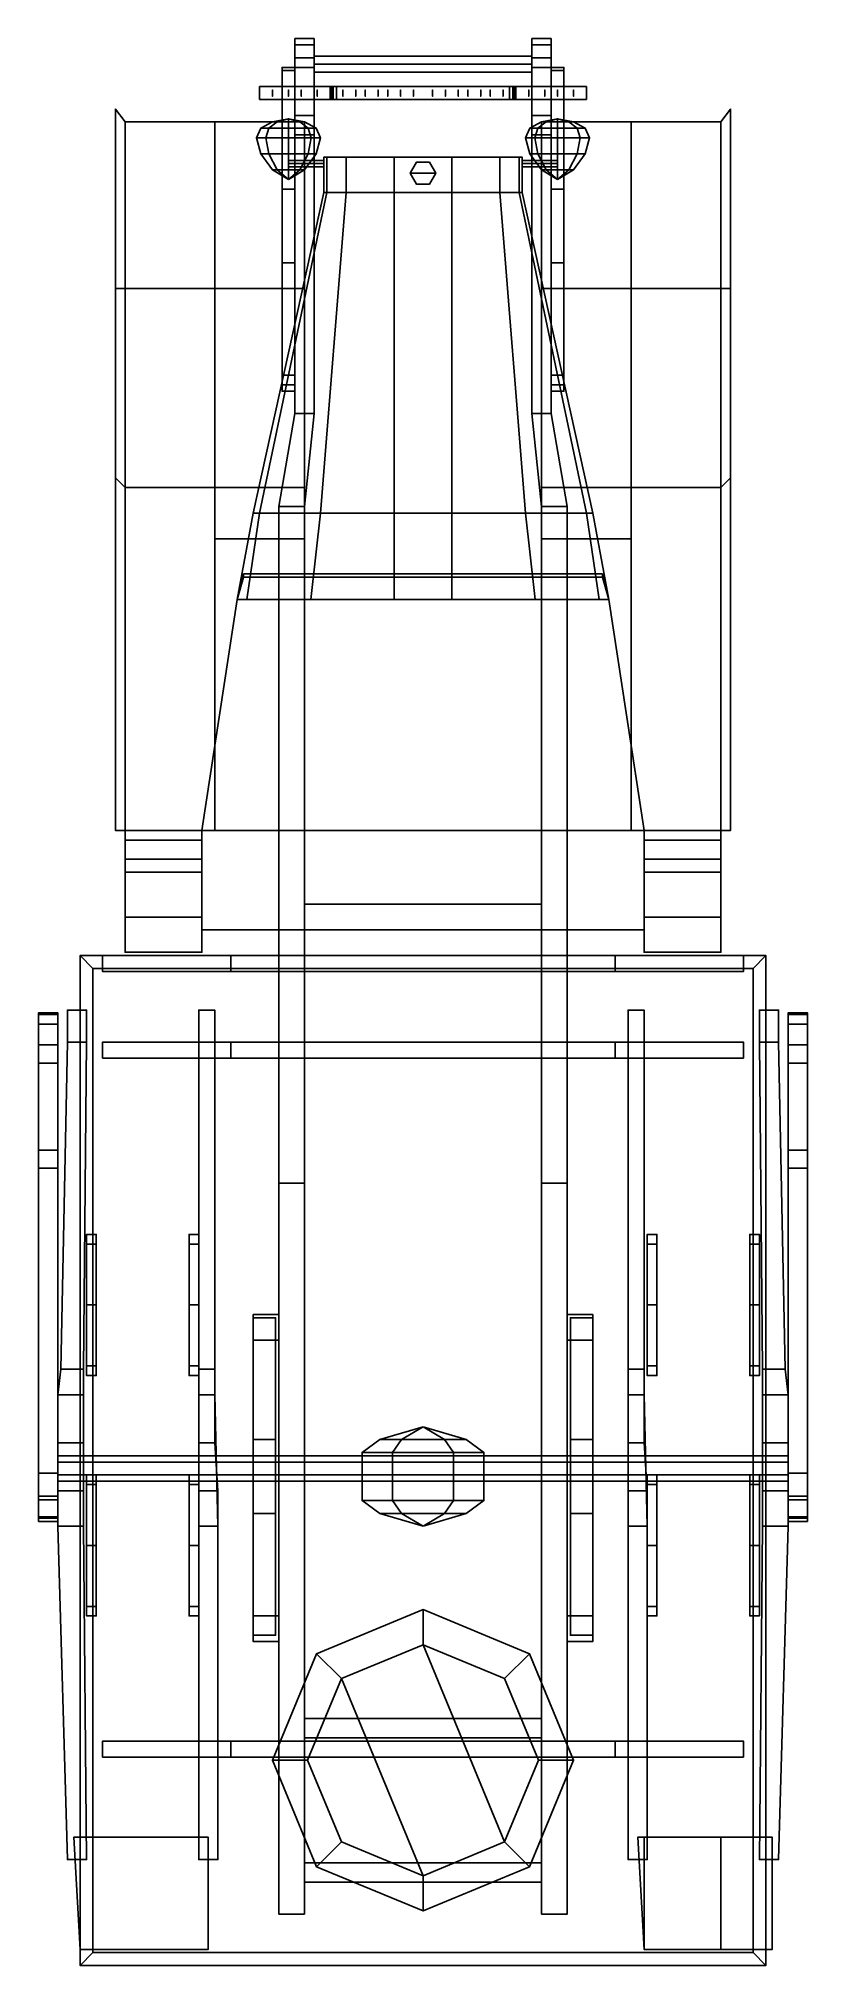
# Model space of a CAD drawing. Extents: x -1.2 to 1.2, y -3.01 to 3.
import ezdxf

# ---------------------------------------------------------------- set-up
doc = ezdxf.new("R2010")
doc.units = 0
doc.layers.get('0').update_dxf_attribs({"linetype": 'CONTINUOUS'})
for name, color, linetype in [('BOGIE', 5, 'CONTINUOUS'), ('CAB', 4, 'CONTINUOUS'), ('MUDGUARDS', 6, 'CONTINUOUS'), ('WHEELS', 2, 'CONTINUOUS')]:
    doc.layers.add(name, color=color, linetype=linetype)

msp = doc.modelspace()

# ---------------------------------------------------------------- linework, layer by layer
for points in [[(-0.4, 2.98, 0.5), (-0.4, 2.94, 0.55), (-0.4, 3, 0.56), (-0.4, 3, 0.53)], [(-0.4, 3, 0.53), (-0.4, 3, 0.56), (-0.34, 3, 0.56), (-0.34, 3, 0.53)], [(-0.34, 3, 0.53), (-0.34, 2.98, 0.5), (-0.4, 2.98, 0.5), (-0.4, 3, 0.53)], [(-0.4, 3, 0.56), (-0.4, 2.91, 0.68), (-0.34, 2.91, 0.68), (-0.34, 3, 0.56)], [(-0.4, 2.94, 0.55), (-0.4, 2.85, 0.62), (-0.4, 2.91, 0.68), (-0.4, 3, 0.56)], [(-0.34, 2.98, 0.5), (-0.34, 2.94, 0.55), (-0.4, 2.94, 0.55), (-0.4, 2.98, 0.5)], [(-0.34, 3, 0.56), (-0.34, 2.94, 0.55), (-0.34, 2.98, 0.5), (-0.34, 3, 0.53)], [(-0.34, 2.91, 0.68), (-0.34, 2.85, 0.62), (-0.34, 2.94, 0.55), (-0.34, 3, 0.56)], [(0.34, 2.94, 0.55), (0.34, 2.85, 0.62), (0.34, 2.91, 0.68), (0.34, 3, 0.56)], [(0.34, 3, 0.56), (0.34, 2.91, 0.68), (0.4, 2.91, 0.68), (0.4, 3, 0.56)], [(0.34, 2.98, 0.5), (0.34, 2.94, 0.55), (0.34, 3, 0.56), (0.34, 3, 0.53)], [(0.4, 3, 0.53), (0.4, 2.98, 0.5), (0.34, 2.98, 0.5), (0.34, 3, 0.53)], [(0.34, 3, 0.53), (0.34, 3, 0.56), (0.4, 3, 0.56), (0.4, 3, 0.53)], [(0.4, 2.98, 0.5), (0.4, 2.94, 0.55), (0.34, 2.94, 0.55), (0.34, 2.98, 0.5)], [(0.4, 2.91, 0.68), (0.4, 2.85, 0.62), (0.4, 2.94, 0.55), (0.4, 3, 0.56)], [(0.4, 3, 0.56), (0.4, 2.94, 0.55), (0.4, 2.98, 0.5), (0.4, 3, 0.53)], [(-0.44, 2.91, 0.51), (-0.44, 2.53, 0.42), (-0.44, 2.53, 0.49), (-0.44, 2.91, 0.53)], [(-0.4, 2.91, 0.51), (-0.4, 2.53, 0.42), (-0.44, 2.53, 0.42), (-0.44, 2.91, 0.51)], [(-0.4, 2.91, 0.53), (-0.4, 2.91, 0.51), (-0.44, 2.91, 0.51), (-0.44, 2.91, 0.53)], [(-0.44, 2.91, 0.53), (-0.44, 2.53, 0.49), (-0.4, 2.53, 0.49), (-0.4, 2.91, 0.53)], [(-0.44, 2.9, 0.52), (-0.44, 2.85, 0.52), (-0.44, 2.85, 0.61), (-0.44, 2.9, 0.61)], [(-0.4, 2.9, 0.61), (-0.4, 2.9, 0.52), (-0.44, 2.9, 0.52), (-0.44, 2.9, 0.61)], [(-0.34, 2.94, 0.55), (-0.34, 2.85, 0.62), (-0.4, 2.85, 0.62), (-0.4, 2.94, 0.55)], [(-0.4, 2.91, 0.68), (-0.4, 2.85, 0.72), (-0.34, 2.85, 0.72), (-0.34, 2.91, 0.68)], [(-0.4, 2.85, 0.62), (-0.4, 2.76, 0.64), (-0.4, 2.85, 0.72), (-0.4, 2.91, 0.68)], [(-0.4, 2.53, 0.49), (-0.4, 2.53, 0.42), (-0.4, 2.91, 0.51), (-0.4, 2.91, 0.53)], [(-0.4, 2.85, 0.61), (-0.4, 2.85, 0.52), (-0.4, 2.9, 0.52), (-0.4, 2.9, 0.61)], [(-0.34, 2.85, 0.72), (-0.34, 2.76, 0.64), (-0.34, 2.85, 0.62), (-0.34, 2.91, 0.68)], [(0.4, 2.94, 0.55), (0.4, 2.85, 0.62), (0.34, 2.85, 0.62), (0.34, 2.94, 0.55)], [(0.34, 2.91, 0.68), (0.34, 2.85, 0.72), (0.4, 2.85, 0.72), (0.4, 2.91, 0.68)], [(0.34, 2.85, 0.62), (0.34, 2.76, 0.64), (0.34, 2.85, 0.72), (0.34, 2.91, 0.68)], [(0.4, 2.85, 0.72), (0.4, 2.76, 0.64), (0.4, 2.85, 0.62), (0.4, 2.91, 0.68)], [(0.4, 2.91, 0.53), (0.4, 2.53, 0.49), (0.44, 2.53, 0.49), (0.44, 2.91, 0.53)], [(0.44, 2.91, 0.53), (0.44, 2.91, 0.51), (0.4, 2.91, 0.51), (0.4, 2.91, 0.53)], [(0.4, 2.91, 0.51), (0.4, 2.53, 0.42), (0.4, 2.53, 0.49), (0.4, 2.91, 0.53)], [(0.44, 2.91, 0.51), (0.44, 2.53, 0.42), (0.4, 2.53, 0.42), (0.4, 2.91, 0.51)], [(0.4, 2.9, 0.52), (0.4, 2.85, 0.52), (0.4, 2.85, 0.61), (0.4, 2.9, 0.61)], [(0.44, 2.9, 0.61), (0.44, 2.9, 0.52), (0.4, 2.9, 0.52), (0.4, 2.9, 0.61)], [(0.44, 2.53, 0.49), (0.44, 2.53, 0.42), (0.44, 2.91, 0.51), (0.44, 2.91, 0.53)], [(0.44, 2.85, 0.61), (0.44, 2.85, 0.52), (0.44, 2.9, 0.52), (0.44, 2.9, 0.61)], [(-0.44, 2.85, 0.61), (-0.44, 2.85, 0.52), (-0.4, 2.85, 0.52), (-0.4, 2.85, 0.61)], [(-0.34, 2.85, 0.62), (-0.34, 2.76, 0.64), (-0.4, 2.76, 0.64), (-0.4, 2.85, 0.62)], [(-0.4, 2.85, 0.72), (-0.4, 2.76, 0.64), (-0.34, 2.76, 0.64), (-0.34, 2.85, 0.72)], [(-0.34, 2.85, 0.72), (-0.34, 2.76, 0.64), (-0.4, 2.76, 0.64), (-0.4, 2.85, 0.72)], [(-0.4, 2.85, 0.72), (-0.4, 2.76, 0.74), (-0.34, 2.76, 0.74), (-0.34, 2.85, 0.72)], [(-0.4, 2.76, 0.64), (-0.4, 2.7, 0.64), (-0.4, 2.76, 0.74), (-0.4, 2.85, 0.72)], [(-0.34, 2.76, 0.74), (-0.34, 2.7, 0.64), (-0.34, 2.76, 0.64), (-0.34, 2.85, 0.72)], [(0.34, 2.85, 0.72), (0.34, 2.76, 0.74), (0.4, 2.76, 0.74), (0.4, 2.85, 0.72)], [(0.34, 2.76, 0.64), (0.34, 2.7, 0.64), (0.34, 2.76, 0.74), (0.34, 2.85, 0.72)], [(0.4, 2.85, 0.62), (0.4, 2.76, 0.64), (0.34, 2.76, 0.64), (0.34, 2.85, 0.62)], [(0.4, 2.76, 0.74), (0.4, 2.7, 0.64), (0.4, 2.76, 0.64), (0.4, 2.85, 0.72)], [(0.4, 2.85, 0.61), (0.4, 2.85, 0.52), (0.44, 2.85, 0.52), (0.44, 2.85, 0.61)], [(-0.4812, 2.72, 1.0188), (-0.4907, 2.69, 1.0093), (-0.52, 2.69, 1.08), (-0.5066, 2.72, 1.08)], [(-0.5066, 2.72, 1.08), (-0.52, 2.69, 1.08), (-0.4907, 2.69, 1.1507), (-0.4812, 2.72, 1.1412)], [(-0.4554, 2.74, 1.0446), (-0.4812, 2.72, 1.0188), (-0.5066, 2.72, 1.08), (-0.47, 2.74, 1.08)], [(-0.47, 2.74, 1.08), (-0.5066, 2.72, 1.08), (-0.4812, 2.72, 1.1412), (-0.4554, 2.74, 1.1154)], [(-0.42, 2.72, 0.9934), (-0.42, 2.69, 0.98), (-0.4907, 2.69, 1.0093), (-0.4812, 2.72, 1.0188)], [(-0.4812, 2.72, 1.1412), (-0.4907, 2.69, 1.1507), (-0.42, 2.69, 1.18), (-0.42, 2.72, 1.1666)], [(-0.42, 2.74, 1.03), (-0.42, 2.72, 0.9934), (-0.4812, 2.72, 1.0188), (-0.4554, 2.74, 1.0446)], [(-0.4554, 2.74, 1.1154), (-0.4812, 2.72, 1.1412), (-0.42, 2.72, 1.1666), (-0.42, 2.74, 1.13)], [(-0.42, 2.75, 1.08), (-0.4554, 2.74, 1.0446), (-0.47, 2.74, 1.08), (-0.42, 2.75, 1.08)], [(-0.42, 2.75, 1.08), (-0.47, 2.74, 1.08), (-0.4554, 2.74, 1.1154), (-0.42, 2.75, 1.08)], [(-0.42, 2.75, 1.08), (-0.42, 2.74, 1.03), (-0.4554, 2.74, 1.0446), (-0.42, 2.75, 1.08)], [(-0.42, 2.75, 1.08), (-0.4554, 2.74, 1.1154), (-0.42, 2.74, 1.13), (-0.42, 2.75, 1.08)], [(-0.42, 2.75, 1.08), (-0.37, 2.74, 1.08), (-0.3846, 2.74, 1.0446), (-0.42, 2.75, 1.08)], [(-0.42, 2.75, 1.08), (-0.3846, 2.74, 1.0446), (-0.42, 2.74, 1.03), (-0.42, 2.75, 1.08)], [(-0.42, 2.75, 1.08), (-0.42, 2.74, 1.13), (-0.3846, 2.74, 1.1154), (-0.42, 2.75, 1.08)], [(-0.42, 2.75, 1.08), (-0.3846, 2.74, 1.1154), (-0.37, 2.74, 1.08), (-0.42, 2.75, 1.08)], [(-0.3846, 2.74, 1.0446), (-0.3588, 2.72, 1.0188), (-0.42, 2.72, 0.9934), (-0.42, 2.74, 1.03)], [(-0.42, 2.74, 1.13), (-0.42, 2.72, 1.1666), (-0.3588, 2.72, 1.1412), (-0.3846, 2.74, 1.1154)], [(-0.3588, 2.72, 1.0188), (-0.3493, 2.69, 1.0093), (-0.42, 2.69, 0.98), (-0.42, 2.72, 0.9934)], [(-0.42, 2.72, 1.1666), (-0.42, 2.69, 1.18), (-0.3493, 2.69, 1.1507), (-0.3588, 2.72, 1.1412)], [(-0.34, 2.76, 0.64), (-0.34, 2.7, 0.64), (-0.4, 2.7, 0.64), (-0.4, 2.76, 0.64)], [(-0.4, 2.76, 0.74), (-0.4, 2.7, 0.64), (-0.34, 2.7, 0.64), (-0.34, 2.76, 0.74)], [(-0.4, 2.76, 0.74), (-0.4, 1.83, 0.74), (-0.34, 1.83, 0.74), (-0.34, 2.76, 0.74)], [(-0.34, 2.76, 0.74), (-0.34, 2.7, 0.64), (-0.4, 2.7, 0.64), (-0.4, 2.76, 0.74)], [(-0.4, 2.7, 0.64), (-0.4, 1.83, 0.58), (-0.4, 1.83, 0.74), (-0.4, 2.76, 0.74)], [(-0.37, 2.74, 1.08), (-0.3334, 2.72, 1.08), (-0.3588, 2.72, 1.0188), (-0.3846, 2.74, 1.0446)], [(-0.3846, 2.74, 1.1154), (-0.3588, 2.72, 1.1412), (-0.3334, 2.72, 1.08), (-0.37, 2.74, 1.08)], [(-0.3334, 2.72, 1.08), (-0.32, 2.69, 1.08), (-0.3493, 2.69, 1.0093), (-0.3588, 2.72, 1.0188)], [(-0.3588, 2.72, 1.1412), (-0.3493, 2.69, 1.1507), (-0.32, 2.69, 1.08), (-0.3334, 2.72, 1.08)], [(-0.34, 1.83, 0.74), (-0.34, 1.83, 0.58), (-0.34, 2.7, 0.64), (-0.34, 2.76, 0.74)], [(0.3588, 2.72, 1.0188), (0.3493, 2.69, 1.0093), (0.32, 2.69, 1.08), (0.3334, 2.72, 1.08)], [(0.3334, 2.72, 1.08), (0.32, 2.69, 1.08), (0.3493, 2.69, 1.1507), (0.3588, 2.72, 1.1412)], [(0.3846, 2.74, 1.0446), (0.3588, 2.72, 1.0188), (0.3334, 2.72, 1.08), (0.37, 2.74, 1.08)], [(0.37, 2.74, 1.08), (0.3334, 2.72, 1.08), (0.3588, 2.72, 1.1412), (0.3846, 2.74, 1.1154)], [(0.34, 2.7, 0.64), (0.34, 1.83, 0.58), (0.34, 1.83, 0.74), (0.34, 2.76, 0.74)], [(0.34, 2.76, 0.74), (0.34, 1.83, 0.74), (0.4, 1.83, 0.74), (0.4, 2.76, 0.74)], [(0.4, 2.76, 0.64), (0.4, 2.7, 0.64), (0.34, 2.7, 0.64), (0.34, 2.76, 0.64)], [(0.42, 2.72, 0.9934), (0.42, 2.69, 0.98), (0.3493, 2.69, 1.0093), (0.3588, 2.72, 1.0188)], [(0.3588, 2.72, 1.1412), (0.3493, 2.69, 1.1507), (0.42, 2.69, 1.18), (0.42, 2.72, 1.1666)], [(0.42, 2.74, 1.03), (0.42, 2.72, 0.9934), (0.3588, 2.72, 1.0188), (0.3846, 2.74, 1.0446)], [(0.3846, 2.74, 1.1154), (0.3588, 2.72, 1.1412), (0.42, 2.72, 1.1666), (0.42, 2.74, 1.13)], [(0.42, 2.75, 1.08), (0.3846, 2.74, 1.0446), (0.37, 2.74, 1.08), (0.42, 2.75, 1.08)], [(0.42, 2.75, 1.08), (0.37, 2.74, 1.08), (0.3846, 2.74, 1.1154), (0.42, 2.75, 1.08)], [(0.42, 2.75, 1.08), (0.42, 2.74, 1.03), (0.3846, 2.74, 1.0446), (0.42, 2.75, 1.08)], [(0.42, 2.75, 1.08), (0.3846, 2.74, 1.1154), (0.42, 2.74, 1.13), (0.42, 2.75, 1.08)], [(0.4, 1.83, 0.74), (0.4, 1.83, 0.58), (0.4, 2.7, 0.64), (0.4, 2.76, 0.74)], [(0.42, 2.75, 1.08), (0.47, 2.74, 1.08), (0.4554, 2.74, 1.0446), (0.42, 2.75, 1.08)], [(0.42, 2.75, 1.08), (0.4554, 2.74, 1.0446), (0.42, 2.74, 1.03), (0.42, 2.75, 1.08)], [(0.42, 2.75, 1.08), (0.42, 2.74, 1.13), (0.4554, 2.74, 1.1154), (0.42, 2.75, 1.08)], [(0.42, 2.75, 1.08), (0.4554, 2.74, 1.1154), (0.47, 2.74, 1.08), (0.42, 2.75, 1.08)], [(0.4554, 2.74, 1.0446), (0.4812, 2.72, 1.0188), (0.42, 2.72, 0.9934), (0.42, 2.74, 1.03)], [(0.42, 2.74, 1.13), (0.42, 2.72, 1.1666), (0.4812, 2.72, 1.1412), (0.4554, 2.74, 1.1154)], [(0.4812, 2.72, 1.0188), (0.4907, 2.69, 1.0093), (0.42, 2.69, 0.98), (0.42, 2.72, 0.9934)], [(0.42, 2.72, 1.1666), (0.42, 2.69, 1.18), (0.4907, 2.69, 1.1507), (0.4812, 2.72, 1.1412)], [(0.47, 2.74, 1.08), (0.5066, 2.72, 1.08), (0.4812, 2.72, 1.0188), (0.4554, 2.74, 1.0446)], [(0.4554, 2.74, 1.1154), (0.4812, 2.72, 1.1412), (0.5066, 2.72, 1.08), (0.47, 2.74, 1.08)], [(0.5066, 2.72, 1.08), (0.52, 2.69, 1.08), (0.4907, 2.69, 1.0093), (0.4812, 2.72, 1.0188)], [(0.4812, 2.72, 1.1412), (0.4907, 2.69, 1.1507), (0.52, 2.69, 1.08), (0.5066, 2.72, 1.08)], [(-0.5066, 2.64, 1.08), (-0.52, 2.69, 1.08), (-0.4907, 2.69, 1.0093), (-0.4812, 2.64, 1.0188)], [(-0.4812, 2.64, 1.1412), (-0.4907, 2.69, 1.1507), (-0.52, 2.69, 1.08), (-0.5066, 2.64, 1.08)], [(-0.4812, 2.64, 1.0188), (-0.4907, 2.69, 1.0093), (-0.42, 2.69, 0.98), (-0.42, 2.64, 0.9934)], [(-0.42, 2.64, 1.1666), (-0.42, 2.69, 1.18), (-0.4907, 2.69, 1.1507), (-0.4812, 2.64, 1.1412)], [(-0.42, 2.64, 0.9934), (-0.42, 2.69, 0.98), (-0.3493, 2.69, 1.0093), (-0.3588, 2.64, 1.0188)], [(-0.3588, 2.64, 1.1412), (-0.3493, 2.69, 1.1507), (-0.42, 2.69, 1.18), (-0.42, 2.64, 1.1666)], [(-0.34, 2.7, 0.64), (-0.34, 1.83, 0.58), (-0.4, 1.83, 0.58), (-0.4, 2.7, 0.64)], [(-0.3588, 2.64, 1.0188), (-0.3493, 2.69, 1.0093), (-0.32, 2.69, 1.08), (-0.3334, 2.64, 1.08)], [(-0.3334, 2.64, 1.08), (-0.32, 2.69, 1.08), (-0.3493, 2.69, 1.1507), (-0.3588, 2.64, 1.1412)], [(0.3334, 2.64, 1.08), (0.32, 2.69, 1.08), (0.3493, 2.69, 1.0093), (0.3588, 2.64, 1.0188)], [(0.3588, 2.64, 1.1412), (0.3493, 2.69, 1.1507), (0.32, 2.69, 1.08), (0.3334, 2.64, 1.08)], [(0.4, 2.7, 0.64), (0.4, 1.83, 0.58), (0.34, 1.83, 0.58), (0.34, 2.7, 0.64)], [(0.3588, 2.64, 1.0188), (0.3493, 2.69, 1.0093), (0.42, 2.69, 0.98), (0.42, 2.64, 0.9934)], [(0.42, 2.64, 1.1666), (0.42, 2.69, 1.18), (0.3493, 2.69, 1.1507), (0.3588, 2.64, 1.1412)], [(0.42, 2.64, 0.9934), (0.42, 2.69, 0.98), (0.4907, 2.69, 1.0093), (0.4812, 2.64, 1.0188)], [(0.4812, 2.64, 1.1412), (0.4907, 2.69, 1.1507), (0.42, 2.69, 1.18), (0.42, 2.64, 1.1666)], [(0.4812, 2.64, 1.0188), (0.4907, 2.69, 1.0093), (0.52, 2.69, 1.08), (0.5066, 2.64, 1.08)], [(0.5066, 2.64, 1.08), (0.52, 2.69, 1.08), (0.4907, 2.69, 1.1507), (0.4812, 2.64, 1.1412)], [(-0.47, 2.59, 1.08), (-0.5066, 2.64, 1.08), (-0.4812, 2.64, 1.0188), (-0.4554, 2.59, 1.0446)], [(-0.4554, 2.59, 1.1154), (-0.4812, 2.64, 1.1412), (-0.5066, 2.64, 1.08), (-0.47, 2.59, 1.08)], [(-0.4554, 2.59, 1.0446), (-0.4812, 2.64, 1.0188), (-0.42, 2.64, 0.9934), (-0.42, 2.59, 1.03)], [(-0.42, 2.59, 1.13), (-0.42, 2.64, 1.1666), (-0.4812, 2.64, 1.1412), (-0.4554, 2.59, 1.1154)], [(-0.42, 2.56, 1.08), (-0.47, 2.59, 1.08), (-0.4554, 2.59, 1.0446), (-0.42, 2.56, 1.08)], [(-0.42, 2.56, 1.08), (-0.4554, 2.59, 1.1154), (-0.47, 2.59, 1.08), (-0.42, 2.56, 1.08)], [(-0.42, 2.56, 1.08), (-0.4554, 2.59, 1.0446), (-0.42, 2.59, 1.03), (-0.42, 2.56, 1.08)], [(-0.42, 2.56, 1.08), (-0.42, 2.59, 1.13), (-0.4554, 2.59, 1.1154), (-0.42, 2.56, 1.08)], [(-0.42, 2.59, 1.03), (-0.42, 2.64, 0.9934), (-0.3588, 2.64, 1.0188), (-0.3846, 2.59, 1.0446)], [(-0.3846, 2.59, 1.1154), (-0.3588, 2.64, 1.1412), (-0.42, 2.64, 1.1666), (-0.42, 2.59, 1.13)], [(-0.31, 2.61, 1), (-0.31, 2.62, 0.99), (-0.42, 2.62, 0.99), (-0.42, 2.61, 1)], [(-0.31, 2.62, 0.99), (-0.31, 2.61, 0.98), (-0.42, 2.61, 0.98), (-0.42, 2.62, 0.99)], [(-0.31, 2.6, 0.99), (-0.31, 2.61, 1), (-0.42, 2.61, 1), (-0.42, 2.6, 0.99)], [(-0.31, 2.61, 0.98), (-0.31, 2.6, 0.99), (-0.42, 2.6, 0.99), (-0.42, 2.61, 0.98)], [(-0.42, 2.56, 1.08), (-0.42, 2.59, 1.03), (-0.3846, 2.59, 1.0446), (-0.42, 2.56, 1.08)], [(-0.42, 2.56, 1.08), (-0.3846, 2.59, 1.0446), (-0.37, 2.59, 1.08), (-0.42, 2.56, 1.08)], [(-0.42, 2.56, 1.08), (-0.37, 2.59, 1.08), (-0.3846, 2.59, 1.1154), (-0.42, 2.56, 1.08)], [(-0.42, 2.56, 1.08), (-0.3846, 2.59, 1.1154), (-0.42, 2.59, 1.13), (-0.42, 2.56, 1.08)], [(-0.3846, 2.59, 1.0446), (-0.3588, 2.64, 1.0188), (-0.3334, 2.64, 1.08), (-0.37, 2.59, 1.08)], [(-0.37, 2.59, 1.08), (-0.3334, 2.64, 1.08), (-0.3588, 2.64, 1.1412), (-0.3846, 2.59, 1.1154)], [(0.42, 2.62, 0.99), (0.42, 2.61, 0.98), (0.31, 2.61, 0.98), (0.31, 2.62, 0.99)], [(0.42, 2.61, 1), (0.42, 2.62, 0.99), (0.31, 2.62, 0.99), (0.31, 2.61, 1)], [(0.42, 2.61, 0.98), (0.42, 2.6, 0.99), (0.31, 2.6, 0.99), (0.31, 2.61, 0.98)], [(0.42, 2.6, 0.99), (0.42, 2.61, 1), (0.31, 2.61, 1), (0.31, 2.6, 0.99)], [(0.37, 2.59, 1.08), (0.3334, 2.64, 1.08), (0.3588, 2.64, 1.0188), (0.3846, 2.59, 1.0446)], [(0.3846, 2.59, 1.1154), (0.3588, 2.64, 1.1412), (0.3334, 2.64, 1.08), (0.37, 2.59, 1.08)], [(0.3846, 2.59, 1.0446), (0.3588, 2.64, 1.0188), (0.42, 2.64, 0.9934), (0.42, 2.59, 1.03)], [(0.42, 2.59, 1.13), (0.42, 2.64, 1.1666), (0.3588, 2.64, 1.1412), (0.3846, 2.59, 1.1154)], [(0.42, 2.56, 1.08), (0.37, 2.59, 1.08), (0.3846, 2.59, 1.0446), (0.42, 2.56, 1.08)], [(0.42, 2.56, 1.08), (0.3846, 2.59, 1.1154), (0.37, 2.59, 1.08), (0.42, 2.56, 1.08)], [(0.42, 2.56, 1.08), (0.3846, 2.59, 1.0446), (0.42, 2.59, 1.03), (0.42, 2.56, 1.08)], [(0.42, 2.56, 1.08), (0.42, 2.59, 1.13), (0.3846, 2.59, 1.1154), (0.42, 2.56, 1.08)], [(0.42, 2.59, 1.03), (0.42, 2.64, 0.9934), (0.4812, 2.64, 1.0188), (0.4554, 2.59, 1.0446)], [(0.4554, 2.59, 1.1154), (0.4812, 2.64, 1.1412), (0.42, 2.64, 1.1666), (0.42, 2.59, 1.13)], [(0.42, 2.56, 1.08), (0.42, 2.59, 1.03), (0.4554, 2.59, 1.0446), (0.42, 2.56, 1.08)], [(0.42, 2.56, 1.08), (0.4554, 2.59, 1.0446), (0.47, 2.59, 1.08), (0.42, 2.56, 1.08)], [(0.42, 2.56, 1.08), (0.47, 2.59, 1.08), (0.4554, 2.59, 1.1154), (0.42, 2.56, 1.08)], [(0.42, 2.56, 1.08), (0.4554, 2.59, 1.1154), (0.42, 2.59, 1.13), (0.42, 2.56, 1.08)], [(0.4554, 2.59, 1.0446), (0.4812, 2.64, 1.0188), (0.5066, 2.64, 1.08), (0.47, 2.59, 1.08)], [(0.47, 2.59, 1.08), (0.5066, 2.64, 1.08), (0.4812, 2.64, 1.1412), (0.4554, 2.59, 1.1154)], [(-0.44, 2.53, 0.42), (-0.44, 2.3, 0.42), (-0.44, 2.3, 0.49), (-0.44, 2.53, 0.49)], [(-0.44, 2.53, 0.49), (-0.44, 2.3, 0.49), (-0.4, 2.3, 0.49), (-0.4, 2.53, 0.49)], [(-0.4, 2.53, 0.42), (-0.4, 2.3, 0.42), (-0.44, 2.3, 0.42), (-0.44, 2.53, 0.42)], [(-0.4, 2.3, 0.49), (-0.4, 2.3, 0.42), (-0.4, 2.53, 0.42), (-0.4, 2.53, 0.49)], [(0.44, 2.53, 0.42), (0.44, 2.3, 0.42), (0.4, 2.3, 0.42), (0.4, 2.53, 0.42)], [(0.4, 2.53, 0.49), (0.4, 2.3, 0.49), (0.44, 2.3, 0.49), (0.44, 2.53, 0.49)], [(0.4, 2.53, 0.42), (0.4, 2.3, 0.42), (0.4, 2.3, 0.49), (0.4, 2.53, 0.49)], [(0.44, 2.3, 0.49), (0.44, 2.3, 0.42), (0.44, 2.53, 0.42), (0.44, 2.53, 0.49)], [(-0.44, 2.3, 0.42), (-0.44, 1.92, 0.53), (-0.44, 1.92, 0.55), (-0.44, 2.3, 0.49)], [(-0.4, 2.3, 0.42), (-0.4, 1.92, 0.53), (-0.44, 1.92, 0.53), (-0.44, 2.3, 0.42)], [(-0.44, 2.3, 0.49), (-0.44, 1.92, 0.55), (-0.4, 1.92, 0.55), (-0.4, 2.3, 0.49)], [(-0.4, 1.92, 0.55), (-0.4, 1.92, 0.53), (-0.4, 2.3, 0.42), (-0.4, 2.3, 0.49)], [(0.4, 2.3, 0.49), (0.4, 1.92, 0.55), (0.44, 1.92, 0.55), (0.44, 2.3, 0.49)], [(0.44, 2.3, 0.42), (0.44, 1.92, 0.53), (0.4, 1.92, 0.53), (0.4, 2.3, 0.42)], [(0.4, 2.3, 0.42), (0.4, 1.92, 0.53), (0.4, 1.92, 0.55), (0.4, 2.3, 0.49)], [(0.44, 1.92, 0.55), (0.44, 1.92, 0.53), (0.44, 2.3, 0.42), (0.44, 2.3, 0.49)], [(-0.4, 1.95, 0.61), (-0.4, 1.95, 0.53), (-0.44, 1.95, 0.53), (-0.44, 1.95, 0.61)], [(-0.44, 1.95, 0.53), (-0.44, 1.9, 0.54), (-0.44, 1.9, 0.61), (-0.44, 1.95, 0.61)], [(-0.4, 1.95, 0.53), (-0.4, 1.9, 0.54), (-0.44, 1.9, 0.54), (-0.44, 1.95, 0.53)], [(-0.4, 1.9, 0.61), (-0.4, 1.9, 0.54), (-0.4, 1.95, 0.53), (-0.4, 1.95, 0.61)], [(0.4, 1.95, 0.53), (0.4, 1.9, 0.54), (0.4, 1.9, 0.61), (0.4, 1.95, 0.61)], [(0.44, 1.95, 0.61), (0.44, 1.95, 0.53), (0.4, 1.95, 0.53), (0.4, 1.95, 0.61)], [(0.44, 1.95, 0.53), (0.44, 1.9, 0.54), (0.4, 1.9, 0.54), (0.4, 1.95, 0.53)], [(0.44, 1.9, 0.61), (0.44, 1.9, 0.54), (0.44, 1.95, 0.53), (0.44, 1.95, 0.61)], [(-0.44, 1.92, 0.55), (-0.44, 1.92, 0.53), (-0.4, 1.92, 0.53), (-0.4, 1.92, 0.55)], [(-0.44, 1.9, 0.61), (-0.44, 1.9, 0.54), (-0.4, 1.9, 0.54), (-0.4, 1.9, 0.61)], [(0.4, 1.92, 0.55), (0.4, 1.92, 0.53), (0.44, 1.92, 0.53), (0.44, 1.92, 0.55)], [(0.4, 1.9, 0.61), (0.4, 1.9, 0.54), (0.44, 1.9, 0.54), (0.44, 1.9, 0.61)], [(-0.34, 1.83, 0.58), (-0.37, 1.54, 0.56), (-0.45, 1.54, 0.56), (-0.4, 1.83, 0.58)], [(-0.4, 1.83, 0.58), (-0.45, 1.54, 0.56), (-0.45, 1.54, 0.74), (-0.4, 1.83, 0.74)], [(-0.4, 1.83, 0.74), (-0.45, 1.54, 0.74), (-0.37, 1.54, 0.74), (-0.34, 1.83, 0.74)], [(-0.37, 1.54, 0.74), (-0.37, 1.54, 0.56), (-0.34, 1.83, 0.58), (-0.34, 1.83, 0.74)], [(0.34, 1.83, 0.58), (0.37, 1.54, 0.56), (0.37, 1.54, 0.74), (0.34, 1.83, 0.74)], [(0.4, 1.83, 0.58), (0.45, 1.54, 0.56), (0.37, 1.54, 0.56), (0.34, 1.83, 0.58)], [(0.34, 1.83, 0.74), (0.37, 1.54, 0.74), (0.45, 1.54, 0.74), (0.4, 1.83, 0.74)], [(0.45, 1.54, 0.74), (0.45, 1.54, 0.56), (0.4, 1.83, 0.58), (0.4, 1.83, 0.74)], [(-0.45, 1.54, 0.74), (-0.45, -0.57, 0.74), (-0.37, -0.57, 0.74), (-0.37, 1.54, 0.74)], [(-0.45, 1.54, 0.56), (-0.45, -0.57, 0.56), (-0.45, -0.57, 0.74), (-0.45, 1.54, 0.74)], [(-0.37, 1.54, 0.56), (-0.37, -0.57, 0.56), (-0.45, -0.57, 0.56), (-0.45, 1.54, 0.56)], [(-0.37, -0.57, 0.74), (-0.37, -0.57, 0.56), (-0.37, 1.54, 0.56), (-0.37, 1.54, 0.74)], [(0.37, 1.54, 0.56), (0.37, -0.57, 0.56), (0.37, -0.57, 0.74), (0.37, 1.54, 0.74)], [(0.37, 1.54, 0.74), (0.37, -0.57, 0.74), (0.45, -0.57, 0.74), (0.45, 1.54, 0.74)], [(0.45, 1.54, 0.56), (0.45, -0.57, 0.56), (0.37, -0.57, 0.56), (0.37, 1.54, 0.56)], [(0.45, -0.57, 0.74), (0.45, -0.57, 0.56), (0.45, 1.54, 0.56), (0.45, 1.54, 0.74)], [(0.37, 0.3, 0.74), (0.37, 0.3, 0.56), (-0.37, 0.3, 0.56), (-0.37, 0.3, 0.74)], [(-0.37, 0.22, 0.74), (0.37, 0.22, 0.74), (0.37, 0.3, 0.74), (-0.37, 0.3, 0.74)], [(-0.37, 0.3, 0.56), (0.37, 0.3, 0.56), (0.37, 0.22, 0.56), (-0.37, 0.22, 0.56)], [(-0.37, 0.22, 0.56), (0.37, 0.22, 0.56), (0.37, 0.22, 0.74), (-0.37, 0.22, 0.74)], [(1.07, 0.14, 1.16), (1.07, -3.01, 1.16), (-1.07, -3.01, 1.16), (-1.07, 0.14, 1.16)], [(-1.07, 0.14, 1.16), (-1.07, -3.01, 1.16), (-1.07, -3.01, 1.59), (-1.07, 0.14, 1.59)], [(-1.07, -3.01, 1.59), (-1.03, -2.97, 1.59), (-1.03, 0.1, 1.59), (-1.07, 0.14, 1.59)], [(-1.07, 0.14, 1.59), (1.07, 0.14, 1.59), (1.07, 0.14, 1.16), (-1.07, 0.14, 1.16)], [(1.03, 0.1, 1.59), (1.07, 0.14, 1.59), (-1.07, 0.14, 1.59), (-1.03, 0.1, 1.59)], [(-0.6, 0.14, 0.74), (-0.6, 0.09, 0.74), (-1, 0.09, 1.16), (-1, 0.14, 1.16)], [(1, 0.14, 1.16), (0.6, 0.14, 0.74), (-0.6, 0.14, 0.74), (-1, 0.14, 1.16)], [(0.6, 0.14, 0.74), (0.6, 0.09, 0.74), (-0.6, 0.09, 0.74), (-0.6, 0.14, 0.74)], [(1, 0.09, 1.16), (0.6, 0.09, 0.74), (0.6, 0.14, 0.74), (1, 0.14, 1.16)], [(1.03, -2.97, 1.59), (1.07, -3.01, 1.59), (1.07, 0.14, 1.59), (1.03, 0.1, 1.59)], [(1.07, 0.14, 1.59), (1.07, -3.01, 1.59), (1.07, -3.01, 1.16), (1.07, 0.14, 1.16)], [(-1.03, 0.1, 1.2), (-1.03, -2.97, 1.2), (1.03, -2.97, 1.2), (1.03, 0.1, 1.2)], [(-1.03, 0.1, 1.59), (-1.03, -2.97, 1.59), (-1.03, -2.97, 1.2), (-1.03, 0.1, 1.2)], [(-1.03, 0.1, 1.2), (1.03, 0.1, 1.2), (1.03, 0.1, 1.59), (-1.03, 0.1, 1.59)], [(-1, 0.09, 1.16), (-0.6, 0.09, 0.74), (0.6, 0.09, 0.74), (1, 0.09, 1.16)], [(1.03, 0.1, 1.2), (1.03, -2.97, 1.2), (1.03, -2.97, 1.59), (1.03, 0.1, 1.59)], [(-0.6, -0.13, 0.74), (-0.6, -0.18, 0.74), (-1, -0.18, 1.16), (-1, -0.13, 1.16)], [(1, -0.13, 1.16), (0.6, -0.13, 0.74), (-0.6, -0.13, 0.74), (-1, -0.13, 1.16)], [(-1, -0.18, 1.16), (-0.6, -0.18, 0.74), (0.6, -0.18, 0.74), (1, -0.18, 1.16)], [(0.6, -0.13, 0.74), (0.6, -0.18, 0.74), (-0.6, -0.18, 0.74), (-0.6, -0.13, 0.74)], [(1, -0.18, 1.16), (0.6, -0.18, 0.74), (0.6, -0.13, 0.74), (1, -0.13, 1.16)], [(-0.37, -0.57, 0.56), (-0.37, -2.85, 0.63), (-0.45, -2.85, 0.63), (-0.45, -0.57, 0.56)], [(-0.45, -0.57, 0.56), (-0.45, -2.85, 0.63), (-0.45, -2.85, 0.75), (-0.45, -0.57, 0.74)], [(-0.45, -0.57, 0.74), (-0.45, -2.85, 0.75), (-0.37, -2.85, 0.75), (-0.37, -0.57, 0.74)], [(-0.37, -2.85, 0.75), (-0.37, -2.85, 0.63), (-0.37, -0.57, 0.56), (-0.37, -0.57, 0.74)], [(0.37, -0.57, 0.74), (0.37, -2.85, 0.75), (0.45, -2.85, 0.75), (0.45, -0.57, 0.74)], [(0.37, -0.57, 0.56), (0.37, -2.85, 0.63), (0.37, -2.85, 0.75), (0.37, -0.57, 0.74)], [(0.45, -0.57, 0.56), (0.45, -2.85, 0.63), (0.37, -2.85, 0.63), (0.37, -0.57, 0.56)], [(0.45, -2.85, 0.75), (0.45, -2.85, 0.63), (0.45, -0.57, 0.56), (0.45, -0.57, 0.74)], [(-0.53, -0.98, 0.72), (-0.53, -1.06, 0.72), (-0.45, -1.06, 0.72), (-0.45, -0.98, 0.72)], [(-0.45, -0.98, 0.67), (-0.45, -1.06, 0.67), (-0.53, -1.06, 0.67), (-0.53, -0.98, 0.67)], [(-0.53, -0.98, 0.67), (-0.53, -1.06, 0.67), (-0.53, -1.06, 0.72), (-0.53, -0.98, 0.72)], [(-0.45, -0.98, 0.72), (-0.45, -0.98, 0.67), (-0.53, -0.98, 0.67), (-0.53, -0.98, 0.72)], [(-0.46, -0.99, 0.66), (-0.46, -1.37, 0.58), (-0.53, -1.37, 0.58), (-0.53, -0.99, 0.66)], [(-0.53, -0.99, 0.66), (-0.53, -1.37, 0.58), (-0.53, -1.37, 0.65), (-0.53, -0.99, 0.68)], [(-0.46, -0.99, 0.68), (-0.46, -0.99, 0.66), (-0.53, -0.99, 0.66), (-0.53, -0.99, 0.68)], [(-0.53, -0.99, 0.68), (-0.53, -1.37, 0.65), (-0.46, -1.37, 0.65), (-0.46, -0.99, 0.68)], [(-0.46, -1.37, 0.65), (-0.46, -1.37, 0.58), (-0.46, -0.99, 0.66), (-0.46, -0.99, 0.68)], [(0.53, -0.98, 0.67), (0.53, -1.06, 0.67), (0.45, -1.06, 0.67), (0.45, -0.98, 0.67)], [(0.53, -0.98, 0.72), (0.53, -0.98, 0.67), (0.45, -0.98, 0.67), (0.45, -0.98, 0.72)], [(0.45, -0.98, 0.72), (0.45, -1.06, 0.72), (0.53, -1.06, 0.72), (0.53, -0.98, 0.72)], [(0.53, -0.99, 0.66), (0.53, -1.37, 0.58), (0.46, -1.37, 0.58), (0.46, -0.99, 0.66)], [(0.46, -0.99, 0.66), (0.46, -1.37, 0.58), (0.46, -1.37, 0.65), (0.46, -0.99, 0.68)], [(0.53, -0.99, 0.68), (0.53, -0.99, 0.66), (0.46, -0.99, 0.66), (0.46, -0.99, 0.68)], [(0.46, -0.99, 0.68), (0.46, -1.37, 0.65), (0.53, -1.37, 0.65), (0.53, -0.99, 0.68)], [(0.53, -1.06, 0.72), (0.53, -1.06, 0.67), (0.53, -0.98, 0.67), (0.53, -0.98, 0.72)], [(0.53, -1.37, 0.65), (0.53, -1.37, 0.58), (0.53, -0.99, 0.66), (0.53, -0.99, 0.68)], [(-0.53, -1.06, 0.72), (-0.53, -1.06, 0.67), (-0.45, -1.06, 0.67), (-0.45, -1.06, 0.72)], [(0.45, -1.06, 0.72), (0.45, -1.06, 0.67), (0.53, -1.06, 0.67), (0.53, -1.06, 0.72)], [(-0.53, -1.37, 0.58), (-0.53, -1.6, 0.58), (-0.53, -1.6, 0.65), (-0.53, -1.37, 0.65)], [(-0.46, -1.37, 0.58), (-0.46, -1.6, 0.58), (-0.53, -1.6, 0.58), (-0.53, -1.37, 0.58)], [(-0.53, -1.37, 0.65), (-0.53, -1.6, 0.65), (-0.46, -1.6, 0.65), (-0.46, -1.37, 0.65)], [(-0.46, -1.6, 0.65), (-0.46, -1.6, 0.58), (-0.46, -1.37, 0.58), (-0.46, -1.37, 0.65)], [(-0.1344, -1.37, 0.59), (-0.19, -1.41, 0.59), (-0.095, -1.41, 0.7545), (-0.0672, -1.37, 0.7064)], [(-0.0672, -1.37, 0.4736), (-0.095, -1.41, 0.4255), (-0.19, -1.41, 0.59), (-0.1344, -1.37, 0.59)], [(0, -1.33, 0.59), (-0.0672, -1.37, 0.4736), (-0.1344, -1.37, 0.59), (0, -1.33, 0.59)], [(0, -1.33, 0.59), (-0.1344, -1.37, 0.59), (-0.0672, -1.37, 0.7064), (0, -1.33, 0.59)], [(-0.0672, -1.37, 0.7064), (-0.095, -1.41, 0.7545), (0.095, -1.41, 0.7545), (0.0672, -1.37, 0.7064)], [(0.0672, -1.37, 0.4736), (0.095, -1.41, 0.4255), (-0.095, -1.41, 0.4255), (-0.0672, -1.37, 0.4736)], [(0, -1.33, 0.59), (0.0672, -1.37, 0.4736), (-0.0672, -1.37, 0.4736), (0, -1.33, 0.59)], [(0, -1.33, 0.59), (-0.0672, -1.37, 0.7064), (0.0672, -1.37, 0.7064), (0, -1.33, 0.59)], [(0, -1.33, 0.59), (0.1344, -1.37, 0.59), (0.0672, -1.37, 0.4736), (0, -1.33, 0.59)], [(0, -1.33, 0.59), (0.0672, -1.37, 0.7064), (0.1344, -1.37, 0.59), (0, -1.33, 0.59)], [(0.0672, -1.37, 0.7064), (0.095, -1.41, 0.7545), (0.19, -1.41, 0.59), (0.1344, -1.37, 0.59)], [(0.1344, -1.37, 0.59), (0.19, -1.41, 0.59), (0.095, -1.41, 0.4255), (0.0672, -1.37, 0.4736)], [(0.46, -1.37, 0.58), (0.46, -1.6, 0.58), (0.46, -1.6, 0.65), (0.46, -1.37, 0.65)], [(0.53, -1.37, 0.58), (0.53, -1.6, 0.58), (0.46, -1.6, 0.58), (0.46, -1.37, 0.58)], [(0.46, -1.37, 0.65), (0.46, -1.6, 0.65), (0.53, -1.6, 0.65), (0.53, -1.37, 0.65)], [(0.53, -1.6, 0.65), (0.53, -1.6, 0.58), (0.53, -1.37, 0.58), (0.53, -1.37, 0.65)], [(-0.095, -1.41, 0.7545), (-0.19, -1.41, 0.59), (-0.19, -1.56, 0.59), (-0.095, -1.56, 0.7545)], [(-0.19, -1.41, 0.59), (-0.095, -1.41, 0.4255), (-0.095, -1.56, 0.4255), (-0.19, -1.56, 0.59)], [(-0.095, -1.41, 0.4255), (0.095, -1.41, 0.4255), (0.095, -1.56, 0.4255), (-0.095, -1.56, 0.4255)], [(0.095, -1.41, 0.7545), (-0.095, -1.41, 0.7545), (-0.095, -1.56, 0.7545), (0.095, -1.56, 0.7545)], [(0.19, -1.41, 0.59), (0.095, -1.41, 0.7545), (0.095, -1.56, 0.7545), (0.19, -1.56, 0.59)], [(0.095, -1.41, 0.4255), (0.19, -1.41, 0.59), (0.19, -1.56, 0.59), (0.095, -1.56, 0.4255)], [(-0.0672, -1.6, 0.7064), (-0.095, -1.56, 0.7545), (-0.19, -1.56, 0.59), (-0.1344, -1.6, 0.59)], [(-0.1344, -1.6, 0.59), (-0.19, -1.56, 0.59), (-0.095, -1.56, 0.4255), (-0.0672, -1.6, 0.4736)], [(0.0672, -1.6, 0.7064), (0.095, -1.56, 0.7545), (-0.095, -1.56, 0.7545), (-0.0672, -1.6, 0.7064)], [(-0.0672, -1.6, 0.4736), (-0.095, -1.56, 0.4255), (0.095, -1.56, 0.4255), (0.0672, -1.6, 0.4736)], [(0.1344, -1.6, 0.59), (0.19, -1.56, 0.59), (0.095, -1.56, 0.7545), (0.0672, -1.6, 0.7064)], [(0.0672, -1.6, 0.4736), (0.095, -1.56, 0.4255), (0.19, -1.56, 0.59), (0.1344, -1.6, 0.59)], [(-0.46, -1.6, 0.58), (-0.46, -1.98, 0.67), (-0.53, -1.98, 0.67), (-0.53, -1.6, 0.58)], [(-0.53, -1.6, 0.58), (-0.53, -1.98, 0.67), (-0.53, -1.98, 0.69), (-0.53, -1.6, 0.65)], [(-0.53, -1.6, 0.65), (-0.53, -1.98, 0.69), (-0.46, -1.98, 0.69), (-0.46, -1.6, 0.65)], [(-0.46, -1.98, 0.69), (-0.46, -1.98, 0.67), (-0.46, -1.6, 0.58), (-0.46, -1.6, 0.65)], [(0, -1.64, 0.59), (-0.1344, -1.6, 0.59), (-0.0672, -1.6, 0.4736), (0, -1.64, 0.59)], [(0, -1.64, 0.59), (-0.0672, -1.6, 0.7064), (-0.1344, -1.6, 0.59), (0, -1.64, 0.59)], [(0, -1.64, 0.59), (-0.0672, -1.6, 0.4736), (0.0672, -1.6, 0.4736), (0, -1.64, 0.59)], [(0, -1.64, 0.59), (0.0672, -1.6, 0.7064), (-0.0672, -1.6, 0.7064), (0, -1.64, 0.59)], [(0, -1.64, 0.59), (0.0672, -1.6, 0.4736), (0.1344, -1.6, 0.59), (0, -1.64, 0.59)], [(0, -1.64, 0.59), (0.1344, -1.6, 0.59), (0.0672, -1.6, 0.7064), (0, -1.64, 0.59)], [(0.53, -1.6, 0.58), (0.53, -1.98, 0.67), (0.46, -1.98, 0.67), (0.46, -1.6, 0.58)], [(0.46, -1.6, 0.58), (0.46, -1.98, 0.67), (0.46, -1.98, 0.69), (0.46, -1.6, 0.65)], [(0.46, -1.6, 0.65), (0.46, -1.98, 0.69), (0.53, -1.98, 0.69), (0.53, -1.6, 0.65)], [(0.53, -1.98, 0.69), (0.53, -1.98, 0.67), (0.53, -1.6, 0.58), (0.53, -1.6, 0.65)], [(-0.45, -1.92, 0.67), (-0.45, -2, 0.67), (-0.53, -2, 0.67), (-0.53, -1.92, 0.67)], [(-0.45, -1.92, 0.72), (-0.45, -1.92, 0.67), (-0.53, -1.92, 0.67), (-0.53, -1.92, 0.72)], [(-0.53, -1.92, 0.67), (-0.53, -2, 0.67), (-0.53, -2, 0.72), (-0.53, -1.92, 0.72)], [(-0.53, -1.92, 0.72), (-0.53, -2, 0.72), (-0.45, -2, 0.72), (-0.45, -1.92, 0.72)], [(0.53, -1.92, 0.67), (0.53, -2, 0.67), (0.45, -2, 0.67), (0.45, -1.92, 0.67)], [(0.53, -1.92, 0.72), (0.53, -1.92, 0.67), (0.45, -1.92, 0.67), (0.45, -1.92, 0.72)], [(0.45, -1.92, 0.72), (0.45, -2, 0.72), (0.53, -2, 0.72), (0.53, -1.92, 0.72)], [(0.53, -2, 0.72), (0.53, -2, 0.67), (0.53, -1.92, 0.67), (0.53, -1.92, 0.72)], [(-0.53, -1.98, 0.69), (-0.53, -1.98, 0.67), (-0.46, -1.98, 0.67), (-0.46, -1.98, 0.69)], [(-0.53, -2, 0.72), (-0.53, -2, 0.67), (-0.45, -2, 0.67), (-0.45, -2, 0.72)], [(0.45, -2, 0.72), (0.45, -2, 0.67), (0.53, -2, 0.67), (0.53, -2, 0.72)], [(-0.37, -2.24, 0.63), (0.37, -2.24, 0.63), (0.37, -2.3, 0.63), (-0.37, -2.3, 0.63)], [(0.37, -2.24, 0.74), (0.37, -2.24, 0.63), (-0.37, -2.24, 0.63), (-0.37, -2.24, 0.74)], [(-0.37, -2.3, 0.74), (0.37, -2.3, 0.74), (0.37, -2.24, 0.74), (-0.37, -2.24, 0.74)], [(1, -2.31, 1.16), (0.6, -2.31, 0.74), (-0.6, -2.31, 0.74), (-1, -2.31, 1.16)], [(-0.6, -2.31, 0.74), (-0.6, -2.36, 0.74), (-1, -2.36, 1.16), (-1, -2.31, 1.16)], [(0.6, -2.31, 0.74), (0.6, -2.36, 0.74), (-0.6, -2.36, 0.74), (-0.6, -2.31, 0.74)], [(-0.37, -2.3, 0.63), (0.37, -2.3, 0.63), (0.37, -2.3, 0.74), (-0.37, -2.3, 0.74)], [(1, -2.36, 1.16), (0.6, -2.36, 0.74), (0.6, -2.31, 0.74), (1, -2.31, 1.16)], [(-1, -2.36, 1.16), (-0.6, -2.36, 0.74), (0.6, -2.36, 0.74), (1, -2.36, 1.16)], [(-0.37, -2.75, 0.74), (0.37, -2.75, 0.74), (0.37, -2.69, 0.74), (-0.37, -2.69, 0.74)], [(0.37, -2.69, 0.74), (0.37, -2.69, 0.63), (-0.37, -2.69, 0.63), (-0.37, -2.69, 0.74)], [(-0.37, -2.69, 0.63), (0.37, -2.69, 0.63), (0.37, -2.75, 0.63), (-0.37, -2.75, 0.63)], [(-0.37, -2.75, 0.63), (0.37, -2.75, 0.63), (0.37, -2.75, 0.74), (-0.37, -2.75, 0.74)], [(-0.45, -2.85, 0.75), (-0.45, -2.85, 0.63), (-0.37, -2.85, 0.63), (-0.37, -2.85, 0.75)], [(0.37, -2.85, 0.75), (0.37, -2.85, 0.63), (0.45, -2.85, 0.63), (0.45, -2.85, 0.75)], [(1.07, -3.01, 1.59), (1.03, -2.97, 1.59), (-1.03, -2.97, 1.59), (-1.07, -3.01, 1.59)], [(-1.03, -2.97, 1.59), (1.03, -2.97, 1.59), (1.03, -2.97, 1.2), (-1.03, -2.97, 1.2)], [(-1.07, -3.01, 1.16), (1.07, -3.01, 1.16), (1.07, -3.01, 1.59), (-1.07, -3.01, 1.59)]]:
    msp.add_3dface(points)
at = {"layer": 'BOGIE'}
for points in [[(-1.2, -0.0738, 0.2372), (-1.2, -0.1958, 0.1522), (-1.2, -0.1674, 0.3704), (-1.2, -0.0385, 0.3537)], [(-1.14, -0.0385, 0.3537), (-1.14, -0.0738, 0.2372), (-1.2, -0.0738, 0.2372), (-1.2, -0.0385, 0.3537)], [(-1.2, -0.0385, 0.3537), (-1.2, -0.1674, 0.3704), (-1.2, -0.1391, 0.5886), (-1.2, -0.0442, 0.4653)], [(-1.14, -0.0442, 0.4653), (-1.14, -0.0385, 0.3537), (-1.2, -0.0385, 0.3537), (-1.2, -0.0442, 0.4653)], [(-1.2, -0.0442, 0.4653), (-1.2, -0.1391, 0.5886), (-1.14, -0.1391, 0.5886), (-1.14, -0.0442, 0.4653)], [(-1.14, -0.1674, 0.3704), (-1.14, -0.1958, 0.1522), (-1.14, -0.0738, 0.2372), (-1.14, -0.0385, 0.3537)], [(-1.14, -0.1391, 0.5886), (-1.14, -0.1674, 0.3704), (-1.14, -0.0385, 0.3537), (-1.14, -0.0442, 0.4653)], [(-1.05, -0.03, 0.37), (-1.05, -0.13, 0.29), (-1.11, -0.13, 0.29), (-1.11, -0.03, 0.37)], [(-1.11, -0.03, 0.37), (-1.11, -0.13, 0.29), (-1.11, -0.13, 0.44), (-1.11, -0.03, 0.44)], [(-1.11, -0.03, 0.44), (-1.11, -0.13, 0.44), (-1.05, -0.13, 0.44), (-1.05, -0.03, 0.44)], [(-1.05, -0.03, 0.44), (-1.05, -0.03, 0.37), (-1.11, -0.03, 0.37), (-1.11, -0.03, 0.44)], [(-1.05, -0.13, 0.44), (-1.05, -0.13, 0.29), (-1.05, -0.03, 0.37), (-1.05, -0.03, 0.44)], [(-0.65, -0.03, 0.37), (-0.65, -0.13, 0.29), (-0.7, -0.13, 0.29), (-0.7, -0.03, 0.37)], [(-0.7, -0.03, 0.37), (-0.7, -0.13, 0.29), (-0.7, -0.13, 0.44), (-0.7, -0.03, 0.44)], [(-0.7, -0.03, 0.44), (-0.7, -0.13, 0.44), (-0.65, -0.13, 0.44), (-0.65, -0.03, 0.44)], [(-0.65, -0.03, 0.44), (-0.65, -0.03, 0.37), (-0.7, -0.03, 0.37), (-0.7, -0.03, 0.44)], [(-0.65, -0.13, 0.44), (-0.65, -0.13, 0.29), (-0.65, -0.03, 0.37), (-0.65, -0.03, 0.44)], [(0.69, -0.03, 0.37), (0.69, -0.13, 0.29), (0.64, -0.13, 0.29), (0.64, -0.03, 0.37)], [(0.64, -0.03, 0.37), (0.64, -0.13, 0.29), (0.64, -0.13, 0.44), (0.64, -0.03, 0.44)], [(0.64, -0.03, 0.44), (0.64, -0.13, 0.44), (0.69, -0.13, 0.44), (0.69, -0.03, 0.44)], [(0.69, -0.03, 0.44), (0.69, -0.03, 0.37), (0.64, -0.03, 0.37), (0.64, -0.03, 0.44)], [(0.69, -0.13, 0.44), (0.69, -0.13, 0.29), (0.69, -0.03, 0.37), (0.69, -0.03, 0.44)], [(1.05, -0.03, 0.37), (1.05, -0.13, 0.29), (1.05, -0.13, 0.44), (1.05, -0.03, 0.44)], [(1.05, -0.03, 0.44), (1.05, -0.13, 0.44), (1.11, -0.13, 0.44), (1.11, -0.03, 0.44)], [(1.11, -0.03, 0.44), (1.11, -0.03, 0.37), (1.05, -0.03, 0.37), (1.05, -0.03, 0.44)], [(1.11, -0.03, 0.37), (1.11, -0.13, 0.29), (1.05, -0.13, 0.29), (1.05, -0.03, 0.37)], [(1.11, -0.13, 0.44), (1.11, -0.13, 0.29), (1.11, -0.03, 0.37), (1.11, -0.03, 0.44)], [(1.14, -0.0738, 0.2372), (1.14, -0.1958, 0.1522), (1.14, -0.1674, 0.3704), (1.14, -0.0385, 0.3537)], [(1.2, -0.0385, 0.3537), (1.2, -0.0738, 0.2372), (1.14, -0.0738, 0.2372), (1.14, -0.0385, 0.3537)], [(1.14, -0.0385, 0.3537), (1.14, -0.1674, 0.3704), (1.14, -0.1391, 0.5886), (1.14, -0.0442, 0.4653)], [(1.2, -0.0442, 0.4653), (1.2, -0.0385, 0.3537), (1.14, -0.0385, 0.3537), (1.14, -0.0442, 0.4653)], [(1.14, -0.0442, 0.4653), (1.14, -0.1391, 0.5886), (1.2, -0.1391, 0.5886), (1.2, -0.0442, 0.4653)], [(1.2, -0.1674, 0.3704), (1.2, -0.1958, 0.1522), (1.2, -0.0738, 0.2372), (1.2, -0.0385, 0.3537)], [(1.2, -0.1391, 0.5886), (1.2, -0.1674, 0.3704), (1.2, -0.0385, 0.3537), (1.2, -0.0442, 0.4653)], [(-1.14, -0.0738, 0.2372), (-1.14, -0.1958, 0.1522), (-1.2, -0.1958, 0.1522), (-1.2, -0.0738, 0.2372)], [(1.2, -0.0738, 0.2372), (1.2, -0.1958, 0.1522), (1.14, -0.1958, 0.1522), (1.14, -0.0738, 0.2372)], [(-1.2, -0.1958, 0.1522), (-1.2, -0.523, 0.1947), (-1.2, -0.4676, 0.6212), (-1.2, -0.1391, 0.5886)], [(-1.2, -0.1391, 0.5886), (-1.2, -0.4676, 0.6212), (-1.14, -0.4676, 0.6212), (-1.14, -0.1391, 0.5886)], [(-1.14, -0.4676, 0.6212), (-1.14, -0.523, 0.1947), (-1.14, -0.1958, 0.1522), (-1.14, -0.1391, 0.5886)], [(-1.11, -0.13, 0.29), (-1.13, -1.15, 0.25), (-1.13, -1.15, 0.39), (-1.11, -0.13, 0.44)], [(-1.05, -0.13, 0.29), (-1.06, -1.15, 0.25), (-1.13, -1.15, 0.25), (-1.11, -0.13, 0.29)], [(-1.11, -0.13, 0.44), (-1.13, -1.15, 0.39), (-1.06, -1.15, 0.39), (-1.05, -0.13, 0.44)], [(-1.06, -1.15, 0.39), (-1.06, -1.15, 0.25), (-1.05, -0.13, 0.29), (-1.05, -0.13, 0.44)], [(-0.7, -0.13, 0.29), (-0.7, -1.15, 0.25), (-0.7, -1.15, 0.39), (-0.7, -0.13, 0.44)], [(-0.65, -0.13, 0.29), (-0.65, -1.15, 0.25), (-0.7, -1.15, 0.25), (-0.7, -0.13, 0.29)], [(-0.7, -0.13, 0.44), (-0.7, -1.15, 0.39), (-0.65, -1.15, 0.39), (-0.65, -0.13, 0.44)], [(-0.65, -1.15, 0.39), (-0.65, -1.15, 0.25), (-0.65, -0.13, 0.29), (-0.65, -0.13, 0.44)], [(0.64, -0.13, 0.29), (0.64, -1.15, 0.25), (0.64, -1.15, 0.39), (0.64, -0.13, 0.44)], [(0.69, -0.13, 0.29), (0.69, -1.15, 0.25), (0.64, -1.15, 0.25), (0.64, -0.13, 0.29)], [(0.64, -0.13, 0.44), (0.64, -1.15, 0.39), (0.69, -1.15, 0.39), (0.69, -0.13, 0.44)], [(0.69, -1.15, 0.39), (0.69, -1.15, 0.25), (0.69, -0.13, 0.29), (0.69, -0.13, 0.44)], [(1.05, -0.13, 0.29), (1.06, -1.15, 0.25), (1.06, -1.15, 0.39), (1.05, -0.13, 0.44)], [(1.05, -0.13, 0.44), (1.06, -1.15, 0.39), (1.13, -1.15, 0.39), (1.11, -0.13, 0.44)], [(1.11, -0.13, 0.29), (1.13, -1.15, 0.25), (1.06, -1.15, 0.25), (1.05, -0.13, 0.29)], [(1.13, -1.15, 0.39), (1.13, -1.15, 0.25), (1.11, -0.13, 0.29), (1.11, -0.13, 0.44)], [(1.14, -0.1958, 0.1522), (1.14, -0.523, 0.1947), (1.14, -0.4676, 0.6212), (1.14, -0.1391, 0.5886)], [(1.14, -0.1391, 0.5886), (1.14, -0.4676, 0.6212), (1.2, -0.4676, 0.6212), (1.2, -0.1391, 0.5886)], [(1.2, -0.4676, 0.6212), (1.2, -0.523, 0.1947), (1.2, -0.1958, 0.1522), (1.2, -0.1391, 0.5886)], [(-1.14, -0.1958, 0.1522), (-1.14, -0.523, 0.1947), (-1.2, -0.523, 0.1947), (-1.2, -0.1958, 0.1522)], [(1.2, -0.1958, 0.1522), (1.2, -0.523, 0.1947), (1.14, -0.523, 0.1947), (1.14, -0.1958, 0.1522)], [(-1.2, -0.523, 0.1947), (-1.2, -1.5574, 0.4602), (-1.2, -1.4744, 0.7116), (-1.2, -0.4676, 0.6212)], [(-1.2, -0.4676, 0.6212), (-1.2, -1.4744, 0.7116), (-1.14, -1.4744, 0.7116), (-1.14, -0.4676, 0.6212)], [(-1.14, -1.4744, 0.7116), (-1.14, -1.5574, 0.4602), (-1.14, -0.523, 0.1947), (-1.14, -0.4676, 0.6212)], [(1.14, -0.4676, 0.6212), (1.14, -1.4744, 0.7116), (1.2, -1.4744, 0.7116), (1.2, -0.4676, 0.6212)], [(1.14, -0.523, 0.1947), (1.14, -1.5574, 0.4602), (1.14, -1.4744, 0.7116), (1.14, -0.4676, 0.6212)], [(1.2, -1.4744, 0.7116), (1.2, -1.5574, 0.4602), (1.2, -0.523, 0.1947), (1.2, -0.4676, 0.6212)], [(-1.14, -0.523, 0.1947), (-1.14, -1.5574, 0.4602), (-1.2, -1.5574, 0.4602), (-1.2, -0.523, 0.1947)], [(1.2, -0.523, 0.1947), (1.2, -1.5574, 0.4602), (1.14, -1.5574, 0.4602), (1.14, -0.523, 0.1947)], [(-1.02, -0.73, 0.17), (-1.02, -0.73, 0.15), (-1.05, -0.73, 0.15), (-1.05, -0.73, 0.17)], [(-1.02, -0.73, 0.15), (-1.02, -0.76, 0.12), (-1.05, -0.76, 0.12), (-1.05, -0.73, 0.15)], [(-1.05, -0.73, 0.17), (-1.05, -0.76, 0.2), (-1.02, -0.76, 0.2), (-1.02, -0.73, 0.17)], [(-1.05, -0.73, 0.15), (-1.05, -0.76, 0.12), (-1.05, -0.76, 0.2), (-1.05, -0.73, 0.17)], [(-1.02, -0.76, 0.12), (-1.02, -1.14, 0.12), (-1.05, -1.14, 0.12), (-1.05, -0.76, 0.12)], [(-1.05, -0.76, 0.2), (-1.05, -0.95, 0.24), (-1.02, -0.95, 0.24), (-1.02, -0.76, 0.2)], [(-1.05, -0.76, 0.12), (-1.05, -0.95, 0.12), (-1.05, -0.95, 0.24), (-1.05, -0.76, 0.2)], [(-1.02, -0.76, 0.2), (-1.02, -0.76, 0.12), (-1.02, -0.73, 0.15), (-1.02, -0.73, 0.17)], [(-1.02, -0.95, 0.24), (-1.02, -0.95, 0.12), (-1.02, -0.76, 0.12), (-1.02, -0.76, 0.2)], [(-0.7, -0.73, 0.17), (-0.7, -0.73, 0.15), (-0.73, -0.73, 0.15), (-0.73, -0.73, 0.17)], [(-0.73, -0.73, 0.15), (-0.73, -0.76, 0.12), (-0.73, -0.76, 0.2), (-0.73, -0.73, 0.17)], [(-0.7, -0.73, 0.15), (-0.7, -0.76, 0.12), (-0.73, -0.76, 0.12), (-0.73, -0.73, 0.15)], [(-0.73, -0.73, 0.17), (-0.73, -0.76, 0.2), (-0.7, -0.76, 0.2), (-0.7, -0.73, 0.17)], [(-0.7, -0.76, 0.12), (-0.7, -1.14, 0.12), (-0.73, -1.14, 0.12), (-0.73, -0.76, 0.12)], [(-0.73, -0.76, 0.12), (-0.73, -0.95, 0.12), (-0.73, -0.95, 0.24), (-0.73, -0.76, 0.2)], [(-0.73, -0.76, 0.2), (-0.73, -0.95, 0.24), (-0.7, -0.95, 0.24), (-0.7, -0.76, 0.2)], [(-0.7, -0.76, 0.2), (-0.7, -0.76, 0.12), (-0.7, -0.73, 0.15), (-0.7, -0.73, 0.17)], [(-0.7, -0.95, 0.24), (-0.7, -0.95, 0.12), (-0.7, -0.76, 0.12), (-0.7, -0.76, 0.2)], [(0.73, -0.73, 0.17), (0.73, -0.73, 0.15), (0.7, -0.73, 0.15), (0.7, -0.73, 0.17)], [(0.7, -0.73, 0.15), (0.7, -0.76, 0.12), (0.7, -0.76, 0.2), (0.7, -0.73, 0.17)], [(0.73, -0.73, 0.15), (0.73, -0.76, 0.12), (0.7, -0.76, 0.12), (0.7, -0.73, 0.15)], [(0.7, -0.73, 0.17), (0.7, -0.76, 0.2), (0.73, -0.76, 0.2), (0.73, -0.73, 0.17)], [(0.73, -0.76, 0.12), (0.73, -1.14, 0.12), (0.7, -1.14, 0.12), (0.7, -0.76, 0.12)], [(0.7, -0.76, 0.12), (0.7, -0.95, 0.12), (0.7, -0.95, 0.24), (0.7, -0.76, 0.2)], [(0.7, -0.76, 0.2), (0.7, -0.95, 0.24), (0.73, -0.95, 0.24), (0.73, -0.76, 0.2)], [(0.73, -0.76, 0.2), (0.73, -0.76, 0.12), (0.73, -0.73, 0.15), (0.73, -0.73, 0.17)], [(0.73, -0.95, 0.24), (0.73, -0.95, 0.12), (0.73, -0.76, 0.12), (0.73, -0.76, 0.2)], [(1.02, -0.73, 0.17), (1.02, -0.76, 0.2), (1.05, -0.76, 0.2), (1.05, -0.73, 0.17)], [(1.05, -0.73, 0.15), (1.05, -0.76, 0.12), (1.02, -0.76, 0.12), (1.02, -0.73, 0.15)], [(1.02, -0.73, 0.15), (1.02, -0.76, 0.12), (1.02, -0.76, 0.2), (1.02, -0.73, 0.17)], [(1.05, -0.73, 0.17), (1.05, -0.73, 0.15), (1.02, -0.73, 0.15), (1.02, -0.73, 0.17)], [(1.05, -0.76, 0.12), (1.05, -1.14, 0.12), (1.02, -1.14, 0.12), (1.02, -0.76, 0.12)], [(1.02, -0.76, 0.2), (1.02, -0.95, 0.24), (1.05, -0.95, 0.24), (1.05, -0.76, 0.2)], [(1.02, -0.76, 0.12), (1.02, -0.95, 0.12), (1.02, -0.95, 0.24), (1.02, -0.76, 0.2)], [(1.05, -0.76, 0.2), (1.05, -0.76, 0.12), (1.05, -0.73, 0.15), (1.05, -0.73, 0.17)], [(1.05, -0.95, 0.24), (1.05, -0.95, 0.12), (1.05, -0.76, 0.12), (1.05, -0.76, 0.2)], [(-1.02, -1.14, 0.2), (-1.02, -0.95, 0.24), (-1.05, -0.95, 0.24), (-1.05, -1.14, 0.2)], [(-1.05, -0.95, 0.24), (-1.05, -0.95, 0.12), (-1.05, -1.14, 0.12), (-1.05, -1.14, 0.2)], [(-1.02, -1.14, 0.12), (-1.02, -0.95, 0.12), (-1.02, -0.95, 0.24), (-1.02, -1.14, 0.2)], [(-0.7, -1.14, 0.2), (-0.7, -0.95, 0.24), (-0.73, -0.95, 0.24), (-0.73, -1.14, 0.2)], [(-0.73, -0.95, 0.24), (-0.73, -0.95, 0.12), (-0.73, -1.14, 0.12), (-0.73, -1.14, 0.2)], [(-0.7, -1.14, 0.12), (-0.7, -0.95, 0.12), (-0.7, -0.95, 0.24), (-0.7, -1.14, 0.2)], [(0.73, -1.14, 0.2), (0.73, -0.95, 0.24), (0.7, -0.95, 0.24), (0.7, -1.14, 0.2)], [(0.7, -0.95, 0.24), (0.7, -0.95, 0.12), (0.7, -1.14, 0.12), (0.7, -1.14, 0.2)], [(0.73, -1.14, 0.12), (0.73, -0.95, 0.12), (0.73, -0.95, 0.24), (0.73, -1.14, 0.2)], [(1.02, -0.95, 0.24), (1.02, -0.95, 0.12), (1.02, -1.14, 0.12), (1.02, -1.14, 0.2)], [(1.05, -1.14, 0.2), (1.05, -0.95, 0.24), (1.02, -0.95, 0.24), (1.02, -1.14, 0.2)], [(1.05, -1.14, 0.12), (1.05, -0.95, 0.12), (1.05, -0.95, 0.24), (1.05, -1.14, 0.2)], [(-1.02, -1.17, 0.17), (-1.02, -1.14, 0.2), (-1.05, -1.14, 0.2), (-1.05, -1.17, 0.17)], [(-1.05, -1.17, 0.15), (-1.05, -1.14, 0.12), (-1.02, -1.14, 0.12), (-1.02, -1.17, 0.15)], [(-1.05, -1.14, 0.2), (-1.05, -1.14, 0.12), (-1.05, -1.17, 0.15), (-1.05, -1.17, 0.17)], [(-1.02, -1.17, 0.15), (-1.02, -1.14, 0.12), (-1.02, -1.14, 0.2), (-1.02, -1.17, 0.17)], [(-0.7, -1.17, 0.17), (-0.7, -1.14, 0.2), (-0.73, -1.14, 0.2), (-0.73, -1.17, 0.17)], [(-0.73, -1.14, 0.2), (-0.73, -1.14, 0.12), (-0.73, -1.17, 0.15), (-0.73, -1.17, 0.17)], [(-0.73, -1.17, 0.15), (-0.73, -1.14, 0.12), (-0.7, -1.14, 0.12), (-0.7, -1.17, 0.15)], [(-0.7, -1.17, 0.15), (-0.7, -1.14, 0.12), (-0.7, -1.14, 0.2), (-0.7, -1.17, 0.17)], [(0.73, -1.17, 0.17), (0.73, -1.14, 0.2), (0.7, -1.14, 0.2), (0.7, -1.17, 0.17)], [(0.7, -1.14, 0.2), (0.7, -1.14, 0.12), (0.7, -1.17, 0.15), (0.7, -1.17, 0.17)], [(0.7, -1.17, 0.15), (0.7, -1.14, 0.12), (0.73, -1.14, 0.12), (0.73, -1.17, 0.15)], [(0.73, -1.17, 0.15), (0.73, -1.14, 0.12), (0.73, -1.14, 0.2), (0.73, -1.17, 0.17)], [(1.02, -1.17, 0.15), (1.02, -1.14, 0.12), (1.05, -1.14, 0.12), (1.05, -1.17, 0.15)], [(1.02, -1.14, 0.2), (1.02, -1.14, 0.12), (1.02, -1.17, 0.15), (1.02, -1.17, 0.17)], [(1.05, -1.17, 0.17), (1.05, -1.14, 0.2), (1.02, -1.14, 0.2), (1.02, -1.17, 0.17)], [(1.05, -1.17, 0.15), (1.05, -1.14, 0.12), (1.05, -1.14, 0.2), (1.05, -1.17, 0.17)], [(-1.13, -1.15, 0.25), (-1.14, -1.23, 0.25), (-1.14, -1.23, 0.48), (-1.13, -1.15, 0.39)], [(-1.06, -1.15, 0.25), (-1.06, -1.23, 0.25), (-1.14, -1.23, 0.25), (-1.13, -1.15, 0.25)], [(-1.13, -1.15, 0.39), (-1.14, -1.23, 0.48), (-1.06, -1.23, 0.48), (-1.06, -1.15, 0.39)], [(-1.06, -1.23, 0.48), (-1.06, -1.23, 0.25), (-1.06, -1.15, 0.25), (-1.06, -1.15, 0.39)], [(-1.05, -1.17, 0.17), (-1.05, -1.17, 0.15), (-1.02, -1.17, 0.15), (-1.02, -1.17, 0.17)], [(-0.73, -1.17, 0.17), (-0.73, -1.17, 0.15), (-0.7, -1.17, 0.15), (-0.7, -1.17, 0.17)], [(-0.7, -1.15, 0.25), (-0.7, -1.23, 0.25), (-0.7, -1.23, 0.48), (-0.7, -1.15, 0.39)], [(-0.65, -1.15, 0.25), (-0.65, -1.23, 0.25), (-0.7, -1.23, 0.25), (-0.7, -1.15, 0.25)], [(-0.7, -1.15, 0.39), (-0.7, -1.23, 0.48), (-0.65, -1.23, 0.48), (-0.65, -1.15, 0.39)], [(-0.65, -1.23, 0.48), (-0.65, -1.23, 0.25), (-0.65, -1.15, 0.25), (-0.65, -1.15, 0.39)], [(0.64, -1.15, 0.25), (0.64, -1.23, 0.25), (0.64, -1.23, 0.48), (0.64, -1.15, 0.39)], [(0.69, -1.15, 0.25), (0.69, -1.23, 0.25), (0.64, -1.23, 0.25), (0.64, -1.15, 0.25)], [(0.64, -1.15, 0.39), (0.64, -1.23, 0.48), (0.69, -1.23, 0.48), (0.69, -1.15, 0.39)], [(0.69, -1.23, 0.48), (0.69, -1.23, 0.25), (0.69, -1.15, 0.25), (0.69, -1.15, 0.39)], [(0.7, -1.17, 0.17), (0.7, -1.17, 0.15), (0.73, -1.17, 0.15), (0.73, -1.17, 0.17)], [(1.02, -1.17, 0.17), (1.02, -1.17, 0.15), (1.05, -1.17, 0.15), (1.05, -1.17, 0.17)], [(1.06, -1.15, 0.25), (1.06, -1.23, 0.25), (1.06, -1.23, 0.48), (1.06, -1.15, 0.39)], [(1.06, -1.15, 0.39), (1.06, -1.23, 0.48), (1.14, -1.23, 0.48), (1.13, -1.15, 0.39)], [(1.13, -1.15, 0.25), (1.14, -1.23, 0.25), (1.06, -1.23, 0.25), (1.06, -1.15, 0.25)], [(1.14, -1.23, 0.48), (1.14, -1.23, 0.25), (1.13, -1.15, 0.25), (1.13, -1.15, 0.39)], [(-1.14, -1.23, 0.25), (-1.14, -1.38, 0.25), (-1.14, -1.38, 0.39), (-1.14, -1.23, 0.48)], [(-1.06, -1.23, 0.25), (-1.06, -1.64, 0.25), (-1.14, -1.64, 0.25), (-1.14, -1.23, 0.25)], [(-1.14, -1.23, 0.48), (-1.14, -1.38, 0.39), (-1.06, -1.38, 0.39), (-1.06, -1.23, 0.48)], [(-1.06, -1.38, 0.39), (-1.06, -1.38, 0.25), (-1.06, -1.23, 0.25), (-1.06, -1.23, 0.48)], [(-0.7, -1.23, 0.25), (-0.7, -1.38, 0.25), (-0.7, -1.38, 0.39), (-0.7, -1.23, 0.48)], [(-0.65, -1.23, 0.25), (-0.64, -1.64, 0.25), (-0.7, -1.64, 0.25), (-0.7, -1.23, 0.25)], [(-0.7, -1.23, 0.48), (-0.7, -1.38, 0.39), (-0.65, -1.38, 0.39), (-0.65, -1.23, 0.48)], [(-0.65, -1.38, 0.39), (-0.65, -1.38, 0.25), (-0.65, -1.23, 0.25), (-0.65, -1.23, 0.48)], [(0.64, -1.23, 0.25), (0.64, -1.38, 0.25), (0.64, -1.38, 0.39), (0.64, -1.23, 0.48)], [(0.69, -1.23, 0.25), (0.7, -1.64, 0.25), (0.64, -1.64, 0.25), (0.64, -1.23, 0.25)], [(0.64, -1.23, 0.48), (0.64, -1.38, 0.39), (0.69, -1.38, 0.39), (0.69, -1.23, 0.48)], [(0.69, -1.38, 0.39), (0.69, -1.38, 0.25), (0.69, -1.23, 0.25), (0.69, -1.23, 0.48)], [(1.14, -1.23, 0.25), (1.14, -1.64, 0.25), (1.06, -1.64, 0.25), (1.06, -1.23, 0.25)], [(1.06, -1.23, 0.25), (1.06, -1.38, 0.25), (1.06, -1.38, 0.39), (1.06, -1.23, 0.48)], [(1.06, -1.23, 0.48), (1.06, -1.38, 0.39), (1.14, -1.38, 0.39), (1.14, -1.23, 0.48)], [(1.14, -1.38, 0.39), (1.14, -1.38, 0.25), (1.14, -1.23, 0.25), (1.14, -1.23, 0.48)], [(-1.14, -1.38, 0.25), (-1.14, -1.53, 0.25), (-1.14, -1.53, 0.39), (-1.14, -1.38, 0.39)], [(-1.14, -1.38, 0.39), (-1.14, -1.53, 0.39), (-1.06, -1.53, 0.39), (-1.06, -1.38, 0.39)], [(-1.06, -1.53, 0.39), (-1.06, -1.53, 0.25), (-1.06, -1.38, 0.25), (-1.06, -1.38, 0.39)], [(-0.7, -1.38, 0.25), (-0.7, -1.53, 0.25), (-0.7, -1.53, 0.39), (-0.7, -1.38, 0.39)], [(-0.7, -1.38, 0.39), (-0.7, -1.53, 0.39), (-0.64, -1.53, 0.39), (-0.65, -1.38, 0.39)], [(-0.64, -1.53, 0.39), (-0.64, -1.53, 0.25), (-0.65, -1.38, 0.25), (-0.65, -1.38, 0.39)], [(0.64, -1.38, 0.25), (0.64, -1.53, 0.25), (0.64, -1.53, 0.39), (0.64, -1.38, 0.39)], [(0.64, -1.38, 0.39), (0.64, -1.53, 0.39), (0.7, -1.53, 0.39), (0.69, -1.38, 0.39)], [(0.7, -1.53, 0.39), (0.7, -1.53, 0.25), (0.69, -1.38, 0.25), (0.69, -1.38, 0.39)], [(1.06, -1.38, 0.25), (1.06, -1.53, 0.25), (1.06, -1.53, 0.39), (1.06, -1.38, 0.39)], [(1.06, -1.38, 0.39), (1.06, -1.53, 0.39), (1.14, -1.53, 0.39), (1.14, -1.38, 0.39)], [(1.14, -1.53, 0.39), (1.14, -1.53, 0.25), (1.14, -1.38, 0.25), (1.14, -1.38, 0.39)], [(1.14, -1.44, 0.6246), (1.14, -1.42, 0.59), (-1.14, -1.42, 0.59), (-1.14, -1.44, 0.6246)], [(1.14, -1.42, 0.59), (1.14, -1.44, 0.5554), (-1.14, -1.44, 0.5554), (-1.14, -1.42, 0.59)], [(1.14, -1.48, 0.6246), (1.14, -1.44, 0.6246), (-1.14, -1.44, 0.6246), (-1.14, -1.48, 0.6246)], [(1.14, -1.44, 0.5554), (1.14, -1.48, 0.5554), (-1.14, -1.48, 0.5554), (-1.14, -1.44, 0.5554)], [(-1.2, -1.4744, 0.7116), (-1.2, -1.5574, 0.4602), (-1.2, -1.6105, 0.5175), (-1.2, -1.5464, 0.7008)], [(-1.14, -1.5464, 0.7008), (-1.14, -1.4744, 0.7116), (-1.2, -1.4744, 0.7116), (-1.2, -1.5464, 0.7008)], [(-1.14, -1.6105, 0.5175), (-1.14, -1.5574, 0.4602), (-1.14, -1.4744, 0.7116), (-1.14, -1.5464, 0.7008)], [(1.14, -1.5, 0.59), (1.14, -1.48, 0.6246), (-1.14, -1.48, 0.6246), (-1.14, -1.5, 0.59)], [(1.14, -1.48, 0.5554), (1.14, -1.5, 0.59), (-1.14, -1.5, 0.59), (-1.14, -1.48, 0.5554)], [(-1.05, -1.48, 0.17), (-1.05, -1.51, 0.2), (-1.02, -1.51, 0.2), (-1.02, -1.48, 0.17)], [(-1.02, -1.48, 0.15), (-1.02, -1.51, 0.12), (-1.05, -1.51, 0.12), (-1.05, -1.48, 0.15)], [(-1.05, -1.48, 0.15), (-1.05, -1.51, 0.12), (-1.05, -1.51, 0.2), (-1.05, -1.48, 0.17)], [(-1.02, -1.48, 0.17), (-1.02, -1.48, 0.15), (-1.05, -1.48, 0.15), (-1.05, -1.48, 0.17)], [(-1.02, -1.51, 0.2), (-1.02, -1.51, 0.12), (-1.02, -1.48, 0.15), (-1.02, -1.48, 0.17)], [(-0.73, -1.48, 0.17), (-0.73, -1.51, 0.2), (-0.7, -1.51, 0.2), (-0.7, -1.48, 0.17)], [(-0.7, -1.48, 0.15), (-0.7, -1.51, 0.12), (-0.73, -1.51, 0.12), (-0.73, -1.48, 0.15)], [(-0.73, -1.48, 0.15), (-0.73, -1.51, 0.12), (-0.73, -1.51, 0.2), (-0.73, -1.48, 0.17)], [(-0.7, -1.48, 0.17), (-0.7, -1.48, 0.15), (-0.73, -1.48, 0.15), (-0.73, -1.48, 0.17)], [(-0.7, -1.51, 0.2), (-0.7, -1.51, 0.12), (-0.7, -1.48, 0.15), (-0.7, -1.48, 0.17)], [(0.7, -1.48, 0.17), (0.7, -1.51, 0.2), (0.73, -1.51, 0.2), (0.73, -1.48, 0.17)], [(0.73, -1.48, 0.15), (0.73, -1.51, 0.12), (0.7, -1.51, 0.12), (0.7, -1.48, 0.15)], [(0.7, -1.48, 0.15), (0.7, -1.51, 0.12), (0.7, -1.51, 0.2), (0.7, -1.48, 0.17)], [(0.73, -1.48, 0.17), (0.73, -1.48, 0.15), (0.7, -1.48, 0.15), (0.7, -1.48, 0.17)], [(0.73, -1.51, 0.2), (0.73, -1.51, 0.12), (0.73, -1.48, 0.15), (0.73, -1.48, 0.17)], [(1.05, -1.48, 0.17), (1.05, -1.48, 0.15), (1.02, -1.48, 0.15), (1.02, -1.48, 0.17)], [(1.02, -1.48, 0.15), (1.02, -1.51, 0.12), (1.02, -1.51, 0.2), (1.02, -1.48, 0.17)], [(1.05, -1.48, 0.15), (1.05, -1.51, 0.12), (1.02, -1.51, 0.12), (1.02, -1.48, 0.15)], [(1.02, -1.48, 0.17), (1.02, -1.51, 0.2), (1.05, -1.51, 0.2), (1.05, -1.48, 0.17)], [(1.05, -1.51, 0.2), (1.05, -1.51, 0.12), (1.05, -1.48, 0.15), (1.05, -1.48, 0.17)], [(1.14, -1.4744, 0.7116), (1.14, -1.5574, 0.4602), (1.14, -1.6105, 0.5175), (1.14, -1.5464, 0.7008)], [(1.2, -1.5464, 0.7008), (1.2, -1.4744, 0.7116), (1.14, -1.4744, 0.7116), (1.14, -1.5464, 0.7008)], [(1.2, -1.6105, 0.5175), (1.2, -1.5574, 0.4602), (1.2, -1.4744, 0.7116), (1.2, -1.5464, 0.7008)], [(-1.2, -1.5464, 0.7008), (-1.2, -1.6105, 0.5175), (-1.2, -1.6252, 0.5597), (-1.2, -1.6149, 0.6391)], [(-1.14, -1.6149, 0.6391), (-1.14, -1.5464, 0.7008), (-1.2, -1.5464, 0.7008), (-1.2, -1.6149, 0.6391)], [(-1.2, -1.6105, 0.5175), (-1.2, -1.5574, 0.4602), (-1.14, -1.5574, 0.4602), (-1.14, -1.6105, 0.5175)], [(-1.14, -1.53, 0.25), (-1.14, -1.64, 0.25), (-1.14, -1.64, 0.56), (-1.14, -1.53, 0.39)], [(-1.14, -1.53, 0.39), (-1.14, -1.64, 0.56), (-1.06, -1.64, 0.56), (-1.06, -1.53, 0.39)], [(-1.14, -1.6252, 0.5597), (-1.14, -1.6105, 0.5175), (-1.14, -1.5464, 0.7008), (-1.14, -1.6149, 0.6391)], [(-1.06, -1.64, 0.56), (-1.06, -1.64, 0.25), (-1.06, -1.53, 0.25), (-1.06, -1.53, 0.39)], [(-1.02, -1.51, 0.12), (-1.02, -1.89, 0.12), (-1.05, -1.89, 0.12), (-1.05, -1.51, 0.12)], [(-1.05, -1.51, 0.2), (-1.05, -1.7, 0.24), (-1.02, -1.7, 0.24), (-1.02, -1.51, 0.2)], [(-1.05, -1.51, 0.12), (-1.05, -1.7, 0.12), (-1.05, -1.7, 0.24), (-1.05, -1.51, 0.2)], [(-1.02, -1.7, 0.24), (-1.02, -1.7, 0.12), (-1.02, -1.51, 0.12), (-1.02, -1.51, 0.2)], [(-0.7, -1.51, 0.12), (-0.7, -1.89, 0.12), (-0.73, -1.89, 0.12), (-0.73, -1.51, 0.12)], [(-0.73, -1.51, 0.2), (-0.73, -1.7, 0.24), (-0.7, -1.7, 0.24), (-0.7, -1.51, 0.2)], [(-0.73, -1.51, 0.12), (-0.73, -1.7, 0.12), (-0.73, -1.7, 0.24), (-0.73, -1.51, 0.2)], [(-0.7, -1.7, 0.24), (-0.7, -1.7, 0.12), (-0.7, -1.51, 0.12), (-0.7, -1.51, 0.2)], [(-0.7, -1.53, 0.25), (-0.7, -1.64, 0.25), (-0.7, -1.64, 0.56), (-0.7, -1.53, 0.39)], [(-0.7, -1.53, 0.39), (-0.7, -1.64, 0.56), (-0.64, -1.64, 0.56), (-0.64, -1.53, 0.39)], [(-0.64, -1.64, 0.56), (-0.64, -1.64, 0.25), (-0.64, -1.53, 0.25), (-0.64, -1.53, 0.39)], [(0.64, -1.53, 0.25), (0.64, -1.64, 0.25), (0.64, -1.64, 0.56), (0.64, -1.53, 0.39)], [(0.64, -1.53, 0.39), (0.64, -1.64, 0.56), (0.7, -1.64, 0.56), (0.7, -1.53, 0.39)], [(0.73, -1.51, 0.12), (0.73, -1.89, 0.12), (0.7, -1.89, 0.12), (0.7, -1.51, 0.12)], [(0.7, -1.51, 0.2), (0.7, -1.7, 0.24), (0.73, -1.7, 0.24), (0.73, -1.51, 0.2)], [(0.7, -1.51, 0.12), (0.7, -1.7, 0.12), (0.7, -1.7, 0.24), (0.7, -1.51, 0.2)], [(0.7, -1.64, 0.56), (0.7, -1.64, 0.25), (0.7, -1.53, 0.25), (0.7, -1.53, 0.39)], [(0.73, -1.7, 0.24), (0.73, -1.7, 0.12), (0.73, -1.51, 0.12), (0.73, -1.51, 0.2)], [(1.02, -1.51, 0.12), (1.02, -1.7, 0.12), (1.02, -1.7, 0.24), (1.02, -1.51, 0.2)], [(1.02, -1.51, 0.2), (1.02, -1.7, 0.24), (1.05, -1.7, 0.24), (1.05, -1.51, 0.2)], [(1.05, -1.51, 0.12), (1.05, -1.89, 0.12), (1.02, -1.89, 0.12), (1.02, -1.51, 0.12)], [(1.05, -1.7, 0.24), (1.05, -1.7, 0.12), (1.05, -1.51, 0.12), (1.05, -1.51, 0.2)], [(1.06, -1.53, 0.25), (1.06, -1.64, 0.25), (1.06, -1.64, 0.56), (1.06, -1.53, 0.39)], [(1.06, -1.53, 0.39), (1.06, -1.64, 0.56), (1.14, -1.64, 0.56), (1.14, -1.53, 0.39)], [(1.14, -1.64, 0.56), (1.14, -1.64, 0.25), (1.14, -1.53, 0.25), (1.14, -1.53, 0.39)], [(1.2, -1.6149, 0.6391), (1.2, -1.5464, 0.7008), (1.14, -1.5464, 0.7008), (1.14, -1.6149, 0.6391)], [(1.14, -1.5464, 0.7008), (1.14, -1.6105, 0.5175), (1.14, -1.6252, 0.5597), (1.14, -1.6149, 0.6391)], [(1.14, -1.6105, 0.5175), (1.14, -1.5574, 0.4602), (1.2, -1.5574, 0.4602), (1.2, -1.6105, 0.5175)], [(1.2, -1.6252, 0.5597), (1.2, -1.6105, 0.5175), (1.2, -1.5464, 0.7008), (1.2, -1.6149, 0.6391)], [(-1.2, -1.6252, 0.5597), (-1.2, -1.6105, 0.5175), (-1.14, -1.6105, 0.5175), (-1.14, -1.6252, 0.5597)], [(-1.2, -1.6149, 0.6391), (-1.2, -1.6252, 0.5597), (-1.14, -1.6252, 0.5597), (-1.14, -1.6149, 0.6391)], [(1.14, -1.6252, 0.5597), (1.14, -1.6105, 0.5175), (1.2, -1.6105, 0.5175), (1.2, -1.6252, 0.5597)], [(1.14, -1.6149, 0.6391), (1.14, -1.6252, 0.5597), (1.2, -1.6252, 0.5597), (1.2, -1.6149, 0.6391)], [(-1.14, -1.64, 0.25), (-1.11, -2.68, 0.27), (-1.11, -2.68, 0.48), (-1.14, -1.64, 0.61)], [(-1.06, -1.64, 0.25), (-1.05, -2.68, 0.27), (-1.11, -2.68, 0.27), (-1.14, -1.64, 0.25)], [(-1.06, -1.64, 0.61), (-1.06, -1.64, 0.56), (-1.14, -1.64, 0.56), (-1.14, -1.64, 0.61)], [(-1.14, -1.64, 0.61), (-1.11, -2.68, 0.48), (-1.05, -2.68, 0.48), (-1.06, -1.64, 0.61)], [(-1.05, -2.68, 0.48), (-1.05, -2.68, 0.27), (-1.06, -1.64, 0.25), (-1.06, -1.64, 0.61)], [(-0.7, -1.64, 0.25), (-0.7, -2.68, 0.27), (-0.7, -2.68, 0.48), (-0.7, -1.64, 0.61)], [(-0.64, -1.64, 0.25), (-0.64, -2.68, 0.27), (-0.7, -2.68, 0.27), (-0.7, -1.64, 0.25)], [(-0.64, -1.64, 0.61), (-0.64, -1.64, 0.56), (-0.7, -1.64, 0.56), (-0.7, -1.64, 0.61)], [(-0.7, -1.64, 0.61), (-0.7, -2.68, 0.48), (-0.64, -2.68, 0.48), (-0.64, -1.64, 0.61)], [(-0.64, -2.68, 0.48), (-0.64, -2.68, 0.27), (-0.64, -1.64, 0.25), (-0.64, -1.64, 0.61)], [(0.64, -1.64, 0.25), (0.64, -2.68, 0.27), (0.64, -2.68, 0.48), (0.64, -1.64, 0.61)], [(0.7, -1.64, 0.25), (0.7, -2.68, 0.27), (0.64, -2.68, 0.27), (0.64, -1.64, 0.25)], [(0.7, -1.64, 0.61), (0.7, -1.64, 0.56), (0.64, -1.64, 0.56), (0.64, -1.64, 0.61)], [(0.64, -1.64, 0.61), (0.64, -2.68, 0.48), (0.7, -2.68, 0.48), (0.7, -1.64, 0.61)], [(0.7, -2.68, 0.48), (0.7, -2.68, 0.27), (0.7, -1.64, 0.25), (0.7, -1.64, 0.61)], [(1.06, -1.64, 0.25), (1.05, -2.68, 0.27), (1.05, -2.68, 0.48), (1.06, -1.64, 0.61)], [(1.06, -1.64, 0.61), (1.05, -2.68, 0.48), (1.11, -2.68, 0.48), (1.14, -1.64, 0.61)], [(1.14, -1.64, 0.25), (1.11, -2.68, 0.27), (1.05, -2.68, 0.27), (1.06, -1.64, 0.25)], [(1.14, -1.64, 0.61), (1.14, -1.64, 0.56), (1.06, -1.64, 0.56), (1.06, -1.64, 0.61)], [(1.11, -2.68, 0.48), (1.11, -2.68, 0.27), (1.14, -1.64, 0.25), (1.14, -1.64, 0.61)], [(-1.05, -1.7, 0.24), (-1.05, -1.7, 0.12), (-1.05, -1.89, 0.12), (-1.05, -1.89, 0.2)], [(-1.02, -1.89, 0.2), (-1.02, -1.7, 0.24), (-1.05, -1.7, 0.24), (-1.05, -1.89, 0.2)], [(-1.02, -1.89, 0.12), (-1.02, -1.7, 0.12), (-1.02, -1.7, 0.24), (-1.02, -1.89, 0.2)], [(-0.73, -1.7, 0.24), (-0.73, -1.7, 0.12), (-0.73, -1.89, 0.12), (-0.73, -1.89, 0.2)], [(-0.7, -1.89, 0.2), (-0.7, -1.7, 0.24), (-0.73, -1.7, 0.24), (-0.73, -1.89, 0.2)], [(-0.7, -1.89, 0.12), (-0.7, -1.7, 0.12), (-0.7, -1.7, 0.24), (-0.7, -1.89, 0.2)], [(0.7, -1.7, 0.24), (0.7, -1.7, 0.12), (0.7, -1.89, 0.12), (0.7, -1.89, 0.2)], [(0.73, -1.89, 0.2), (0.73, -1.7, 0.24), (0.7, -1.7, 0.24), (0.7, -1.89, 0.2)], [(0.73, -1.89, 0.12), (0.73, -1.7, 0.12), (0.73, -1.7, 0.24), (0.73, -1.89, 0.2)], [(1.05, -1.89, 0.2), (1.05, -1.7, 0.24), (1.02, -1.7, 0.24), (1.02, -1.89, 0.2)], [(1.02, -1.7, 0.24), (1.02, -1.7, 0.12), (1.02, -1.89, 0.12), (1.02, -1.89, 0.2)], [(1.05, -1.89, 0.12), (1.05, -1.7, 0.12), (1.05, -1.7, 0.24), (1.05, -1.89, 0.2)], [(-1.05, -1.92, 0.15), (-1.05, -1.89, 0.12), (-1.02, -1.89, 0.12), (-1.02, -1.92, 0.15)], [(-1.05, -1.89, 0.2), (-1.05, -1.89, 0.12), (-1.05, -1.92, 0.15), (-1.05, -1.92, 0.17)], [(-1.02, -1.92, 0.17), (-1.02, -1.89, 0.2), (-1.05, -1.89, 0.2), (-1.05, -1.92, 0.17)], [(-1.05, -1.92, 0.17), (-1.05, -1.92, 0.15), (-1.02, -1.92, 0.15), (-1.02, -1.92, 0.17)], [(-1.02, -1.92, 0.15), (-1.02, -1.89, 0.12), (-1.02, -1.89, 0.2), (-1.02, -1.92, 0.17)], [(-0.73, -1.92, 0.15), (-0.73, -1.89, 0.12), (-0.7, -1.89, 0.12), (-0.7, -1.92, 0.15)], [(-0.73, -1.89, 0.2), (-0.73, -1.89, 0.12), (-0.73, -1.92, 0.15), (-0.73, -1.92, 0.17)], [(-0.7, -1.92, 0.17), (-0.7, -1.89, 0.2), (-0.73, -1.89, 0.2), (-0.73, -1.92, 0.17)], [(-0.73, -1.92, 0.17), (-0.73, -1.92, 0.15), (-0.7, -1.92, 0.15), (-0.7, -1.92, 0.17)], [(-0.7, -1.92, 0.15), (-0.7, -1.89, 0.12), (-0.7, -1.89, 0.2), (-0.7, -1.92, 0.17)], [(0.7, -1.92, 0.15), (0.7, -1.89, 0.12), (0.73, -1.89, 0.12), (0.73, -1.92, 0.15)], [(0.7, -1.89, 0.2), (0.7, -1.89, 0.12), (0.7, -1.92, 0.15), (0.7, -1.92, 0.17)], [(0.73, -1.92, 0.17), (0.73, -1.89, 0.2), (0.7, -1.89, 0.2), (0.7, -1.92, 0.17)], [(0.7, -1.92, 0.17), (0.7, -1.92, 0.15), (0.73, -1.92, 0.15), (0.73, -1.92, 0.17)], [(0.73, -1.92, 0.15), (0.73, -1.89, 0.12), (0.73, -1.89, 0.2), (0.73, -1.92, 0.17)], [(1.05, -1.92, 0.17), (1.05, -1.89, 0.2), (1.02, -1.89, 0.2), (1.02, -1.92, 0.17)], [(1.02, -1.89, 0.2), (1.02, -1.89, 0.12), (1.02, -1.92, 0.15), (1.02, -1.92, 0.17)], [(1.02, -1.92, 0.15), (1.02, -1.89, 0.12), (1.05, -1.89, 0.12), (1.05, -1.92, 0.15)], [(1.02, -1.92, 0.17), (1.02, -1.92, 0.15), (1.05, -1.92, 0.15), (1.05, -1.92, 0.17)], [(1.05, -1.92, 0.15), (1.05, -1.89, 0.12), (1.05, -1.89, 0.2), (1.05, -1.92, 0.17)], [(-1.11, -2.68, 0.48), (-1.11, -2.68, 0.27), (-1.05, -2.68, 0.27), (-1.05, -2.68, 0.48)], [(-0.7, -2.68, 0.48), (-0.7, -2.68, 0.27), (-0.64, -2.68, 0.27), (-0.64, -2.68, 0.48)], [(0.64, -2.68, 0.48), (0.64, -2.68, 0.27), (0.7, -2.68, 0.27), (0.7, -2.68, 0.48)], [(1.05, -2.68, 0.48), (1.05, -2.68, 0.27), (1.11, -2.68, 0.27), (1.11, -2.68, 0.48)]]:
    msp.add_3dface(points, dxfattribs=at)
at = {"layer": 'CAB'}
for points in [[(-0.31, 2.63, 0.74), (-0.31, 2.52, 0.74), (-0.31, 2.52, 1.26), (-0.31, 2.63, 1.26)], [(0.31, 2.63, 1.26), (0.31, 2.63, 0.74), (-0.31, 2.63, 0.74), (-0.31, 2.63, 1.26)], [(0.31, 2.63, 0.74), (0.31, 2.52, 0.74), (-0.31, 2.52, 0.74), (-0.31, 2.63, 0.74)], [(-0.31, 2.63, 1.26), (-0.31, 2.52, 1.26), (-0.3, 2.52, 1.32), (-0.3, 2.63, 1.32)], [(0.3, 2.63, 1.32), (0.31, 2.63, 1.26), (-0.31, 2.63, 1.26), (-0.3, 2.63, 1.32)], [(-0.3, 2.63, 1.32), (-0.3, 2.52, 1.32), (-0.24, 2.52, 1.38), (-0.24, 2.63, 1.38)], [(0.24, 2.63, 1.38), (0.3, 2.63, 1.32), (-0.3, 2.63, 1.32), (-0.24, 2.63, 1.38)], [(-0.24, 2.63, 1.38), (-0.24, 2.52, 1.38), (-0.09, 2.52, 1.41), (-0.09, 2.63, 1.41)], [(0.09, 2.63, 1.41), (0.24, 2.63, 1.38), (-0.24, 2.63, 1.38), (-0.09, 2.63, 1.41)], [(-0.09, 2.63, 1.41), (-0.09, 2.52, 1.41), (0.09, 2.52, 1.41), (0.09, 2.63, 1.41)], [(-0.02, 2.6146, 1.41), (-0.04, 2.58, 1.41), (-0.04, 2.58, 1.44), (-0.02, 2.6146, 1.44)], [(0.02, 2.6146, 1.44), (-0.02, 2.6146, 1.44), (-0.04, 2.58, 1.44), (0.04, 2.58, 1.44)], [(0.02, 2.6146, 1.41), (-0.02, 2.6146, 1.41), (-0.02, 2.6146, 1.44), (0.02, 2.6146, 1.44)], [(0.04, 2.58, 1.41), (0.02, 2.6146, 1.41), (0.02, 2.6146, 1.44), (0.04, 2.58, 1.44)], [(0.09, 2.52, 1.41), (0.24, 2.52, 1.38), (0.24, 2.63, 1.38), (0.09, 2.63, 1.41)], [(0.24, 2.52, 1.38), (0.3, 2.52, 1.32), (0.3, 2.63, 1.32), (0.24, 2.63, 1.38)], [(0.3, 2.52, 1.32), (0.31, 2.52, 1.26), (0.31, 2.63, 1.26), (0.3, 2.63, 1.32)], [(0.31, 2.52, 1.26), (0.31, 2.52, 0.74), (0.31, 2.63, 0.74), (0.31, 2.63, 1.26)], [(-0.04, 2.58, 1.41), (-0.02, 2.5454, 1.41), (-0.02, 2.5454, 1.44), (-0.04, 2.58, 1.44)], [(0.04, 2.58, 1.44), (-0.04, 2.58, 1.44), (-0.02, 2.5454, 1.44), (0.02, 2.5454, 1.44)], [(-0.02, 2.5454, 1.41), (0.02, 2.5454, 1.41), (0.02, 2.5454, 1.44), (-0.02, 2.5454, 1.44)], [(0.02, 2.5454, 1.41), (0.04, 2.58, 1.41), (0.04, 2.58, 1.44), (0.02, 2.5454, 1.44)], [(-0.31, 2.52, 0.74), (-0.53, 1.52, 0.74), (-0.53, 1.52, 1.26), (-0.31, 2.52, 1.26)], [(0.31, 2.52, 0.74), (0.53, 1.52, 0.74), (-0.53, 1.52, 0.74), (-0.31, 2.52, 0.74)], [(-0.31, 2.52, 1.26), (-0.53, 1.52, 1.26), (-0.51, 1.52, 1.3), (-0.3, 2.52, 1.32)], [(-0.3, 2.52, 1.32), (-0.51, 1.52, 1.3), (-0.32, 1.52, 1.38), (-0.24, 2.52, 1.38)], [(-0.24, 2.52, 1.38), (-0.32, 1.52, 1.38), (-0.09, 1.52, 1.41), (-0.09, 2.52, 1.41)], [(-0.09, 2.52, 1.41), (-0.09, 1.52, 1.41), (0.09, 1.52, 1.41), (0.09, 2.52, 1.41)], [(0.09, 1.52, 1.41), (0.32, 1.52, 1.38), (0.24, 2.52, 1.38), (0.09, 2.52, 1.41)], [(0.32, 1.52, 1.38), (0.51, 1.52, 1.3), (0.3, 2.52, 1.32), (0.24, 2.52, 1.38)], [(0.51, 1.52, 1.3), (0.53, 1.52, 1.26), (0.31, 2.52, 1.26), (0.3, 2.52, 1.32)], [(0.53, 1.52, 1.26), (0.53, 1.52, 0.74), (0.31, 2.52, 0.74), (0.31, 2.52, 1.26)], [(-0.53, 1.52, 0.74), (-0.58, 1.25, 0.74), (-0.58, 1.25, 1.26), (-0.53, 1.52, 1.26)], [(0.53, 1.52, 0.74), (0.58, 1.25, 0.74), (-0.58, 1.25, 0.74), (-0.53, 1.52, 0.74)], [(-0.53, 1.52, 1.26), (-0.58, 1.25, 1.26), (-0.55, 1.25, 1.3), (-0.51, 1.52, 1.3)], [(-0.51, 1.52, 1.3), (-0.55, 1.25, 1.3), (-0.35, 1.25, 1.38), (-0.32, 1.52, 1.38)], [(-0.32, 1.52, 1.38), (-0.35, 1.25, 1.38), (-0.09, 1.25, 1.41), (-0.09, 1.52, 1.41)], [(-0.09, 1.52, 1.41), (-0.09, 1.25, 1.41), (0.09, 1.25, 1.41), (0.09, 1.52, 1.41)], [(0.09, 1.25, 1.41), (0.35, 1.25, 1.38), (0.32, 1.52, 1.38), (0.09, 1.52, 1.41)], [(0.35, 1.25, 1.38), (0.55, 1.25, 1.3), (0.51, 1.52, 1.3), (0.32, 1.52, 1.38)], [(0.55, 1.25, 1.3), (0.58, 1.25, 1.26), (0.53, 1.52, 1.26), (0.51, 1.52, 1.3)], [(0.58, 1.25, 1.26), (0.58, 1.25, 0.74), (0.53, 1.52, 0.74), (0.53, 1.52, 1.26)], [(-0.56, 1.33, 1.99), (-0.58, 1.25, 1.99), (-0.58, 1.25, 2.04), (-0.56, 1.32, 2.03)], [(0.56, 1.33, 1.99), (0.58, 1.25, 1.99), (-0.58, 1.25, 1.99), (-0.56, 1.33, 1.99)], [(0.56, 1.32, 2.03), (0.56, 1.33, 1.99), (-0.56, 1.33, 1.99), (-0.56, 1.32, 2.03)], [(0.58, 1.25, 2.04), (0.58, 1.25, 1.99), (0.56, 1.33, 1.99), (0.56, 1.32, 2.03)], [(-0.56, 1.32, 2.03), (-0.58, 1.25, 2.04), (0.58, 1.25, 2.04), (0.56, 1.32, 2.03)], [(-0.58, 1.25, 0.74), (-0.69, 0.53, 0.74), (-0.69, 0.53, 2.1), (-0.58, 1.25, 2.04)], [(-0.58, 1.25, 2.04), (-0.69, 0.53, 2.1), (0.69, 0.53, 2.1), (0.58, 1.25, 2.04)], [(0.58, 1.25, 0.74), (0.69, 0.53, 0.74), (-0.69, 0.53, 0.74), (-0.58, 1.25, 0.74)], [(0.58, 1.25, 1.99), (0.58, 1.25, 1.26), (-0.58, 1.25, 1.26), (-0.58, 1.25, 1.99)], [(0.69, 0.53, 2.1), (0.69, 0.53, 0.74), (0.58, 1.25, 0.74), (0.58, 1.25, 2.04)], [(-0.69, 0.53, 0.74), (-0.69, 0.22, 0.74), (-0.69, 0.22, 2.08), (-0.69, 0.53, 2.1)], [(-0.69, 0.53, 2.1), (-0.69, 0.22, 2.08), (0.69, 0.22, 2.08), (0.69, 0.53, 2.1)], [(0.69, 0.53, 0.74), (0.69, 0.22, 0.74), (-0.69, 0.22, 0.74), (-0.69, 0.53, 0.74)], [(0.69, 0.22, 2.08), (0.69, 0.22, 0.74), (0.69, 0.53, 0.74), (0.69, 0.53, 2.1)], [(-0.69, 0.22, 2.08), (-0.69, 0.22, 0.74), (0.69, 0.22, 0.74), (0.69, 0.22, 2.08)]]:
    msp.add_3dface(points, dxfattribs=at)
at = {"layer": 'MUDGUARDS'}
for points in [[(-0.51, 2.85, 1.2), (-0.51, 2.81, 1.2), (-0.51, 2.81, 0.96), (-0.51, 2.85, 0.96)], [(-0.51, 2.81, 1.2), (-0.51, 2.85, 1.2), (-0.51, 2.85, 0.96), (-0.51, 2.81, 0.96)], [(-0.51, 2.85, 0.96), (-0.51, 2.81, 0.96), (-0.2861, 2.81, 0.96), (-0.2861, 2.85, 0.96)], [(-0.51, 2.81, 0.96), (-0.51, 2.85, 0.96), (-0.2861, 2.85, 0.96), (-0.2861, 2.81, 0.96)], [(-0.51, 2.85, 1.2), (-0.51, 2.81, 1.2), (-0.2819, 2.81, 1.2), (-0.2819, 2.85, 1.2)], [(-0.51, 2.81, 1.2), (-0.51, 2.85, 1.2), (-0.2819, 2.85, 1.2), (-0.2819, 2.81, 1.2)], [(-0.47, 2.82, 1.2), (-0.47, 2.84, 1.2), (-0.47, 2.84, 0.96), (-0.47, 2.82, 0.96)], [(-0.47, 2.84, 1.2), (-0.47, 2.82, 1.2), (-0.47, 2.82, 0.96), (-0.47, 2.84, 0.96)], [(-0.42, 2.84, 1.2), (-0.42, 2.82, 1.2), (-0.42, 2.82, 0.96), (-0.42, 2.84, 0.96)], [(-0.42, 2.82, 1.2), (-0.42, 2.84, 1.2), (-0.42, 2.84, 0.96), (-0.42, 2.82, 0.96)], [(-0.38, 2.82, 1.2), (-0.38, 2.84, 1.2), (-0.38, 2.84, 0.96), (-0.38, 2.82, 0.96)], [(-0.38, 2.84, 1.2), (-0.38, 2.82, 1.2), (-0.38, 2.82, 0.96), (-0.38, 2.84, 0.96)], [(-0.33, 2.82, 1.2), (-0.33, 2.84, 1.2), (-0.33, 2.84, 0.96), (-0.33, 2.82, 0.96)], [(-0.33, 2.84, 1.2), (-0.33, 2.82, 1.2), (-0.33, 2.82, 0.96), (-0.33, 2.84, 0.96)], [(-0.28, 2.85, 1.31), (-0.28, 2.81, 1.31), (-0.29, 2.81, 0.74), (-0.29, 2.85, 0.74)], [(-0.28, 2.81, 1.31), (-0.28, 2.85, 1.31), (-0.29, 2.85, 0.74), (-0.29, 2.81, 0.74)], [(-0.27, 2.85, 0.72), (-0.27, 2.81, 0.72), (-0.29, 2.81, 0.74), (-0.29, 2.85, 0.74)], [(-0.27, 2.81, 0.72), (-0.27, 2.85, 0.72), (-0.29, 2.85, 0.74), (-0.29, 2.81, 0.74)], [(-0.27, 2.85, 1.33), (-0.27, 2.81, 1.33), (-0.28, 2.81, 1.31), (-0.28, 2.85, 1.31)], [(-0.27, 2.81, 1.33), (-0.27, 2.85, 1.33), (-0.28, 2.85, 1.31), (-0.28, 2.81, 1.31)], [(0.27, 2.85, 1.33), (0.27, 2.81, 1.33), (-0.27, 2.81, 1.33), (-0.27, 2.85, 1.33)], [(0.27, 2.81, 1.33), (0.27, 2.85, 1.33), (-0.27, 2.85, 1.33), (-0.27, 2.81, 1.33)], [(0.27, 2.81, 0.72), (0.27, 2.85, 0.72), (-0.27, 2.85, 0.72), (-0.27, 2.81, 0.72)], [(0.27, 2.85, 0.72), (0.27, 2.81, 0.72), (-0.27, 2.81, 0.72), (-0.27, 2.85, 0.72)], [(-0.25, 2.84, 1.33), (-0.25, 2.82, 1.33), (-0.25, 2.82, 0.72), (-0.25, 2.84, 0.72)], [(-0.25, 2.82, 1.33), (-0.25, 2.84, 1.33), (-0.25, 2.84, 0.72), (-0.25, 2.82, 0.72)], [(-0.21, 2.82, 1.33), (-0.21, 2.84, 1.33), (-0.21, 2.84, 0.72), (-0.21, 2.82, 0.72)], [(-0.21, 2.84, 1.33), (-0.21, 2.82, 1.33), (-0.21, 2.82, 0.72), (-0.21, 2.84, 0.72)], [(-0.18, 2.82, 1.33), (-0.18, 2.84, 1.33), (-0.18, 2.84, 0.72), (-0.18, 2.82, 0.72)], [(-0.18, 2.84, 1.33), (-0.18, 2.82, 1.33), (-0.18, 2.82, 0.72), (-0.18, 2.84, 0.72)], [(-0.14, 2.84, 1.33), (-0.14, 2.82, 1.33), (-0.14, 2.82, 0.72), (-0.14, 2.84, 0.72)], [(-0.14, 2.82, 1.33), (-0.14, 2.84, 1.33), (-0.14, 2.84, 0.72), (-0.14, 2.82, 0.72)], [(-0.11, 2.84, 1.33), (-0.11, 2.82, 1.33), (-0.11, 2.82, 0.72), (-0.11, 2.84, 0.72)], [(-0.11, 2.82, 1.33), (-0.11, 2.84, 1.33), (-0.11, 2.84, 0.72), (-0.11, 2.82, 0.72)], [(-0.07, 2.82, 1.33), (-0.07, 2.84, 1.33), (-0.07, 2.84, 0.72), (-0.07, 2.82, 0.72)], [(-0.07, 2.84, 1.33), (-0.07, 2.82, 1.33), (-0.07, 2.82, 0.72), (-0.07, 2.84, 0.72)], [(-0.03, 2.82, 1.33), (-0.03, 2.84, 1.33), (-0.03, 2.84, 0.72), (-0.03, 2.82, 0.72)], [(-0.03, 2.84, 1.33), (-0.03, 2.82, 1.33), (-0.03, 2.82, 0.72), (-0.03, 2.84, 0.72)], [(0.03, 2.82, 1.33), (0.03, 2.84, 1.33), (0.03, 2.84, 0.72), (0.03, 2.82, 0.72)], [(0.03, 2.84, 1.33), (0.03, 2.82, 1.33), (0.03, 2.82, 0.72), (0.03, 2.84, 0.72)], [(0.07, 2.82, 1.33), (0.07, 2.84, 1.33), (0.07, 2.84, 0.72), (0.07, 2.82, 0.72)], [(0.07, 2.84, 1.33), (0.07, 2.82, 1.33), (0.07, 2.82, 0.72), (0.07, 2.84, 0.72)], [(0.11, 2.84, 1.33), (0.11, 2.82, 1.33), (0.11, 2.82, 0.72), (0.11, 2.84, 0.72)], [(0.11, 2.82, 1.33), (0.11, 2.84, 1.33), (0.11, 2.84, 0.72), (0.11, 2.82, 0.72)], [(0.14, 2.84, 1.33), (0.14, 2.82, 1.33), (0.14, 2.82, 0.72), (0.14, 2.84, 0.72)], [(0.14, 2.82, 1.33), (0.14, 2.84, 1.33), (0.14, 2.84, 0.72), (0.14, 2.82, 0.72)], [(0.18, 2.82, 1.33), (0.18, 2.84, 1.33), (0.18, 2.84, 0.72), (0.18, 2.82, 0.72)], [(0.18, 2.84, 1.33), (0.18, 2.82, 1.33), (0.18, 2.82, 0.72), (0.18, 2.84, 0.72)], [(0.21, 2.82, 1.33), (0.21, 2.84, 1.33), (0.21, 2.84, 0.72), (0.21, 2.82, 0.72)], [(0.21, 2.84, 1.33), (0.21, 2.82, 1.33), (0.21, 2.82, 0.72), (0.21, 2.84, 0.72)], [(0.25, 2.84, 1.33), (0.25, 2.82, 1.33), (0.25, 2.82, 0.72), (0.25, 2.84, 0.72)], [(0.25, 2.82, 1.33), (0.25, 2.84, 1.33), (0.25, 2.84, 0.72), (0.25, 2.82, 0.72)], [(0.27, 2.81, 0.72), (0.27, 2.85, 0.72), (0.29, 2.85, 0.74), (0.29, 2.81, 0.74)], [(0.27, 2.85, 0.72), (0.27, 2.81, 0.72), (0.29, 2.81, 0.74), (0.29, 2.85, 0.74)], [(0.27, 2.81, 1.33), (0.27, 2.85, 1.33), (0.28, 2.85, 1.31), (0.28, 2.81, 1.31)], [(0.27, 2.85, 1.33), (0.27, 2.81, 1.33), (0.28, 2.81, 1.31), (0.28, 2.85, 1.31)], [(0.28, 2.81, 1.31), (0.28, 2.85, 1.31), (0.29, 2.85, 0.74), (0.29, 2.81, 0.74)], [(0.28, 2.85, 1.31), (0.28, 2.81, 1.31), (0.29, 2.81, 0.74), (0.29, 2.85, 0.74)], [(0.51, 2.81, 1.2), (0.51, 2.85, 1.2), (0.2819, 2.85, 1.2), (0.2819, 2.81, 1.2)], [(0.51, 2.85, 1.2), (0.51, 2.81, 1.2), (0.2819, 2.81, 1.2), (0.2819, 2.85, 1.2)], [(0.51, 2.85, 0.96), (0.51, 2.81, 0.96), (0.2861, 2.81, 0.96), (0.2861, 2.85, 0.96)], [(0.51, 2.81, 0.96), (0.51, 2.85, 0.96), (0.2861, 2.85, 0.96), (0.2861, 2.81, 0.96)], [(0.33, 2.84, 1.2), (0.33, 2.82, 1.2), (0.33, 2.82, 0.96), (0.33, 2.84, 0.96)], [(0.33, 2.82, 1.2), (0.33, 2.84, 1.2), (0.33, 2.84, 0.96), (0.33, 2.82, 0.96)], [(0.38, 2.82, 1.2), (0.38, 2.84, 1.2), (0.38, 2.84, 0.96), (0.38, 2.82, 0.96)], [(0.38, 2.84, 1.2), (0.38, 2.82, 1.2), (0.38, 2.82, 0.96), (0.38, 2.84, 0.96)], [(0.42, 2.84, 1.2), (0.42, 2.82, 1.2), (0.42, 2.82, 0.96), (0.42, 2.84, 0.96)], [(0.42, 2.82, 1.2), (0.42, 2.84, 1.2), (0.42, 2.84, 0.96), (0.42, 2.82, 0.96)], [(0.47, 2.82, 1.2), (0.47, 2.84, 1.2), (0.47, 2.84, 0.96), (0.47, 2.82, 0.96)], [(0.47, 2.84, 1.2), (0.47, 2.82, 1.2), (0.47, 2.82, 0.96), (0.47, 2.84, 0.96)], [(0.51, 2.81, 1.2), (0.51, 2.85, 1.2), (0.51, 2.85, 0.96), (0.51, 2.81, 0.96)], [(0.51, 2.85, 1.2), (0.51, 2.81, 1.2), (0.51, 2.81, 0.96), (0.51, 2.85, 0.96)], [(-0.96, 2.22, 1.04), (-0.93, 2.22, 1.08), (-0.93, 2.74, 1.08), (-0.96, 2.78, 1.04)], [(-0.93, 2.22, 1.08), (-0.96, 2.22, 1.04), (-0.96, 2.78, 1.04), (-0.93, 2.74, 1.08)], [(0.96, 2.22, 1.04), (0.93, 2.22, 1.08), (0.93, 2.74, 1.08), (0.96, 2.78, 1.04)], [(0.93, 2.22, 1.08), (0.96, 2.22, 1.04), (0.96, 2.78, 1.04), (0.93, 2.74, 1.08)], [(-0.65, 2.22, 1.08), (-0.93, 2.22, 1.08), (-0.93, 2.74, 1.08), (-0.65, 2.74, 1.08)], [(-0.93, 2.22, 1.08), (-0.65, 2.22, 1.08), (-0.65, 2.74, 1.08), (-0.93, 2.74, 1.08)], [(-0.65, 2.22, 1.08), (-0.65, 2.22, 0.74), (-0.65, 2.74, 0.74), (-0.65, 2.74, 1.08)], [(-0.65, 2.22, 0.74), (-0.65, 2.22, 1.08), (-0.65, 2.74, 1.08), (-0.65, 2.74, 0.74)], [(-0.37, 2.22, 0.74), (-0.65, 2.22, 0.74), (-0.65, 2.74, 0.74), (-0.37, 2.74, 0.74)], [(-0.65, 2.22, 0.74), (-0.37, 2.22, 0.74), (-0.37, 2.74, 0.74), (-0.65, 2.74, 0.74)], [(0.37, 2.22, 0.74), (0.65, 2.22, 0.74), (0.65, 2.74, 0.74), (0.37, 2.74, 0.74)], [(0.65, 2.22, 0.74), (0.37, 2.22, 0.74), (0.37, 2.74, 0.74), (0.65, 2.74, 0.74)], [(0.65, 2.22, 0.74), (0.65, 2.22, 1.08), (0.65, 2.74, 1.08), (0.65, 2.74, 0.74)], [(0.65, 2.22, 1.08), (0.65, 2.22, 0.74), (0.65, 2.74, 0.74), (0.65, 2.74, 1.08)], [(0.93, 2.22, 1.08), (0.65, 2.22, 1.08), (0.65, 2.74, 1.08), (0.93, 2.74, 1.08)], [(0.65, 2.22, 1.08), (0.93, 2.22, 1.08), (0.93, 2.74, 1.08), (0.65, 2.74, 1.08)], [(-0.96, 1.63, 0.47), (-0.93, 1.6, 0.5), (-0.93, 2.22, 1.08), (-0.96, 2.22, 1.04)], [(-0.93, 1.6, 0.5), (-0.96, 1.63, 0.47), (-0.96, 2.22, 1.04), (-0.93, 2.22, 1.08)], [(-0.65, 1.6, 0.5), (-0.93, 1.6, 0.5), (-0.93, 2.22, 1.08), (-0.65, 2.22, 1.08)], [(-0.93, 1.6, 0.5), (-0.65, 1.6, 0.5), (-0.65, 2.22, 1.08), (-0.93, 2.22, 1.08)], [(-0.65, 1.6, 0.5), (-0.65, 1.6, 0.5), (-0.65, 2.22, 0.74), (-0.65, 2.22, 1.08)], [(-0.65, 1.6, 0.5), (-0.65, 1.6, 0.5), (-0.65, 2.22, 1.08), (-0.65, 2.22, 0.74)], [(-0.65, 1.6, 0.5), (-0.37, 1.6, 0.5), (-0.37, 2.22, 0.74), (-0.65, 2.22, 0.74)], [(-0.37, 1.6, 0.5), (-0.65, 1.6, 0.5), (-0.65, 2.22, 0.74), (-0.37, 2.22, 0.74)], [(0.65, 1.6, 0.5), (0.37, 1.6, 0.5), (0.37, 2.22, 0.74), (0.65, 2.22, 0.74)], [(0.37, 1.6, 0.5), (0.65, 1.6, 0.5), (0.65, 2.22, 0.74), (0.37, 2.22, 0.74)], [(0.65, 1.6, 0.5), (0.65, 1.6, 0.5), (0.65, 2.22, 0.74), (0.65, 2.22, 1.08)], [(0.65, 1.6, 0.5), (0.65, 1.6, 0.5), (0.65, 2.22, 1.08), (0.65, 2.22, 0.74)], [(0.93, 1.6, 0.5), (0.65, 1.6, 0.5), (0.65, 2.22, 1.08), (0.93, 2.22, 1.08)], [(0.65, 1.6, 0.5), (0.93, 1.6, 0.5), (0.93, 2.22, 1.08), (0.65, 2.22, 1.08)], [(0.93, 1.6, 0.5), (0.96, 1.63, 0.47), (0.96, 2.22, 1.04), (0.93, 2.22, 1.08)], [(0.96, 1.63, 0.47), (0.93, 1.6, 0.5), (0.93, 2.22, 1.08), (0.96, 2.22, 1.04)], [(-0.93, 0.53, 0.5), (-0.96, 0.53, 0.47), (-0.96, 1.63, 0.47), (-0.93, 1.6, 0.5)], [(-0.96, 0.53, 0.47), (-0.93, 0.53, 0.5), (-0.93, 1.6, 0.5), (-0.96, 1.63, 0.47)], [(0.93, 0.53, 0.5), (0.96, 0.53, 0.47), (0.96, 1.63, 0.47), (0.93, 1.6, 0.5)], [(0.96, 0.53, 0.47), (0.93, 0.53, 0.5), (0.93, 1.6, 0.5), (0.96, 1.63, 0.47)], [(-0.65, 0.53, 0.5), (-0.93, 0.53, 0.5), (-0.93, 1.6, 0.5), (-0.65, 1.6, 0.5)], [(-0.93, 0.53, 0.5), (-0.65, 0.53, 0.5), (-0.65, 1.6, 0.5), (-0.93, 1.6, 0.5)], [(-0.65, 1.44, 0.5), (-0.37, 1.44, 0.5), (-0.37, 1.6, 0.5), (-0.65, 1.6, 0.5)], [(-0.37, 1.44, 0.5), (-0.65, 1.44, 0.5), (-0.65, 1.6, 0.5), (-0.37, 1.6, 0.5)], [(0.65, 1.44, 0.5), (0.37, 1.44, 0.5), (0.37, 1.6, 0.5), (0.65, 1.6, 0.5)], [(0.37, 1.44, 0.5), (0.65, 1.44, 0.5), (0.65, 1.6, 0.5), (0.37, 1.6, 0.5)], [(0.65, 0.53, 0.5), (0.93, 0.53, 0.5), (0.93, 1.6, 0.5), (0.65, 1.6, 0.5)], [(0.93, 0.53, 0.5), (0.65, 0.53, 0.5), (0.65, 1.6, 0.5), (0.93, 1.6, 0.5)], [(-0.93, 0.5, 0.7), (-0.69, 0.5, 0.7), (-0.69, 0.53, 0.5), (-0.93, 0.53, 0.5)], [(-0.69, 0.5, 0.7), (-0.93, 0.5, 0.7), (-0.93, 0.53, 0.5), (-0.69, 0.53, 0.5)], [(-0.69, 0.44, 0.86), (-0.93, 0.44, 0.86), (-0.93, 0.5, 0.7), (-0.69, 0.5, 0.7)], [(-0.93, 0.44, 0.86), (-0.69, 0.44, 0.86), (-0.69, 0.5, 0.7), (-0.93, 0.5, 0.7)], [(0.93, 0.5, 0.7), (0.69, 0.5, 0.7), (0.69, 0.53, 0.5), (0.93, 0.53, 0.5)], [(0.69, 0.5, 0.7), (0.93, 0.5, 0.7), (0.93, 0.53, 0.5), (0.69, 0.53, 0.5)], [(0.69, 0.44, 0.86), (0.93, 0.44, 0.86), (0.93, 0.5, 0.7), (0.69, 0.5, 0.7)], [(0.93, 0.44, 0.86), (0.69, 0.44, 0.86), (0.69, 0.5, 0.7), (0.93, 0.5, 0.7)], [(-0.69, 0.4, 0.92), (-0.93, 0.4, 0.92), (-0.93, 0.44, 0.86), (-0.69, 0.44, 0.86)], [(-0.93, 0.4, 0.92), (-0.69, 0.4, 0.92), (-0.69, 0.44, 0.86), (-0.93, 0.44, 0.86)], [(0.69, 0.4, 0.92), (0.93, 0.4, 0.92), (0.93, 0.44, 0.86), (0.69, 0.44, 0.86)], [(0.93, 0.4, 0.92), (0.69, 0.4, 0.92), (0.69, 0.44, 0.86), (0.93, 0.44, 0.86)], [(-0.93, 0.26, 1.05), (-0.69, 0.26, 1.05), (-0.69, 0.4, 0.92), (-0.93, 0.4, 0.92)], [(-0.69, 0.26, 1.05), (-0.93, 0.26, 1.05), (-0.93, 0.4, 0.92), (-0.69, 0.4, 0.92)], [(0.93, 0.26, 1.05), (0.69, 0.26, 1.05), (0.69, 0.4, 0.92), (0.93, 0.4, 0.92)], [(0.69, 0.26, 1.05), (0.93, 0.26, 1.05), (0.93, 0.4, 0.92), (0.69, 0.4, 0.92)], [(-0.69, 0.15, 1.1), (-0.93, 0.15, 1.1), (-0.93, 0.26, 1.05), (-0.69, 0.26, 1.05)], [(-0.93, 0.15, 1.1), (-0.69, 0.15, 1.1), (-0.69, 0.26, 1.05), (-0.93, 0.26, 1.05)], [(0.69, 0.15, 1.1), (0.93, 0.15, 1.1), (0.93, 0.26, 1.05), (0.69, 0.26, 1.05)], [(0.93, 0.15, 1.1), (0.69, 0.15, 1.1), (0.69, 0.26, 1.05), (0.93, 0.26, 1.05)], [(-0.67, -2.96, 0.75), (-1.07, -2.96, 0.75), (-1.09, -2.61, 1.16), (-0.67, -2.61, 1.16)], [(-1.07, -2.96, 0.75), (-0.67, -2.96, 0.75), (-0.67, -2.61, 1.16), (-1.09, -2.61, 1.16)], [(0.69, -2.96, 0.75), (1.09, -2.96, 0.75), (1.09, -2.61, 1.16), (0.67, -2.61, 1.16)], [(1.09, -2.96, 0.75), (0.69, -2.96, 0.75), (0.67, -2.61, 1.16), (1.09, -2.61, 1.16)], [(0.93, -2.96, 0.75), (0.69, -2.96, 0.75), (0.69, -2.61, 1.16), (0.93, -2.61, 1.16)], [(0.69, -2.96, 0.75), (0.93, -2.96, 0.75), (0.93, -2.61, 1.16), (0.69, -2.61, 1.16)]]:
    msp.add_3dface(points, dxfattribs=at)
at = {"layer": 'WHEELS'}
for points in [[(-0.3323, -2.0377, 0.56), (0, -1.9, 0.56), (0, -1.9, 0.46), (-0.3323, -2.0377, 0.46)], [(-0.3323, -2.0377, 0.46), (0, -1.9, 0.46), (0, -2.01, 0.41), (-0.2546, -2.1154, 0.41)], [(0, -1.9, 0.56), (-0.3323, -2.0377, 0.56), (-0.2546, -2.1154, 0.61), (0, -2.01, 0.61)], [(0, -1.9, 0.56), (0.3323, -2.0377, 0.56), (0.3323, -2.0377, 0.46), (0, -1.9, 0.46)], [(0, -1.9, 0.46), (0.3323, -2.0377, 0.46), (0.2546, -2.1154, 0.41), (0, -2.01, 0.41)], [(0.3323, -2.0377, 0.56), (0, -1.9, 0.56), (0, -2.01, 0.61), (0.2546, -2.1154, 0.61)], [(-0.47, -2.37, 0.46), (-0.3323, -2.0377, 0.46), (-0.2546, -2.1154, 0.41), (-0.36, -2.37, 0.41)], [(-0.3323, -2.0377, 0.56), (-0.47, -2.37, 0.56), (-0.36, -2.37, 0.61), (-0.2546, -2.1154, 0.61)], [(-0.47, -2.37, 0.56), (-0.3323, -2.0377, 0.56), (-0.3323, -2.0377, 0.46), (-0.47, -2.37, 0.46)], [(0, -2.73, 0.41), (-0.2546, -2.1154, 0.41), (0, -2.01, 0.41), (0.2546, -2.6246, 0.41)], [(-0.2546, -2.1154, 0.61), (0, -2.73, 0.61), (0.2546, -2.6246, 0.61), (0, -2.01, 0.61)], [(0.2546, -2.6246, 0.41), (0, -2.01, 0.41), (0.2546, -2.1154, 0.41), (0.36, -2.37, 0.41)], [(0, -2.01, 0.61), (0.2546, -2.6246, 0.61), (0.36, -2.37, 0.61), (0.2546, -2.1154, 0.61)], [(0.3323, -2.0377, 0.46), (0.47, -2.37, 0.46), (0.36, -2.37, 0.41), (0.2546, -2.1154, 0.41)], [(0.47, -2.37, 0.56), (0.3323, -2.0377, 0.56), (0.2546, -2.1154, 0.61), (0.36, -2.37, 0.61)], [(0.3323, -2.0377, 0.56), (0.47, -2.37, 0.56), (0.47, -2.37, 0.46), (0.3323, -2.0377, 0.46)], [(-0.2546, -2.6246, 0.41), (-0.36, -2.37, 0.41), (-0.2546, -2.1154, 0.41), (0, -2.73, 0.41)], [(-0.36, -2.37, 0.61), (-0.2546, -2.6246, 0.61), (0, -2.73, 0.61), (-0.2546, -2.1154, 0.61)], [(-0.3323, -2.7023, 0.46), (-0.47, -2.37, 0.46), (-0.36, -2.37, 0.41), (-0.2546, -2.6246, 0.41)], [(-0.47, -2.37, 0.56), (-0.3323, -2.7023, 0.56), (-0.2546, -2.6246, 0.61), (-0.36, -2.37, 0.61)], [(-0.3323, -2.7023, 0.56), (-0.47, -2.37, 0.56), (-0.47, -2.37, 0.46), (-0.3323, -2.7023, 0.46)], [(0.47, -2.37, 0.46), (0.3323, -2.7023, 0.46), (0.2546, -2.6246, 0.41), (0.36, -2.37, 0.41)], [(0.3323, -2.7023, 0.56), (0.47, -2.37, 0.56), (0.36, -2.37, 0.61), (0.2546, -2.6246, 0.61)], [(0.47, -2.37, 0.56), (0.3323, -2.7023, 0.56), (0.3323, -2.7023, 0.46), (0.47, -2.37, 0.46)], [(0, -2.84, 0.46), (-0.3323, -2.7023, 0.46), (-0.2546, -2.6246, 0.41), (0, -2.73, 0.41)], [(-0.3323, -2.7023, 0.56), (0, -2.84, 0.56), (0, -2.73, 0.61), (-0.2546, -2.6246, 0.61)], [(0.3323, -2.7023, 0.46), (0, -2.84, 0.46), (0, -2.73, 0.41), (0.2546, -2.6246, 0.41)], [(0, -2.84, 0.56), (0.3323, -2.7023, 0.56), (0.2546, -2.6246, 0.61), (0, -2.73, 0.61)], [(0, -2.84, 0.56), (-0.3323, -2.7023, 0.56), (-0.3323, -2.7023, 0.46), (0, -2.84, 0.46)], [(0.3323, -2.7023, 0.56), (0, -2.84, 0.56), (0, -2.84, 0.46), (0.3323, -2.7023, 0.46)]]:
    msp.add_3dface(points, dxfattribs=at)

# ---------------------------------------------------------------- meshes
mesh = msp.add_polymesh((2, 4), dxfattribs=dict(n_close=True))
for k, corner in enumerate([(0.34, 2.895, 0.61), (0.34, 2.92, 0.635), (0.34, 2.945, 0.61), (0.34, 2.92, 0.585), (-0.34, 2.895, 0.61), (-0.34, 2.92, 0.635), (-0.34, 2.945, 0.61), (-0.34, 2.92, 0.585)]):
    mesh.set_mesh_vertex(divmod(k, 4), corner)

doc.saveas('drawing.dxf')
